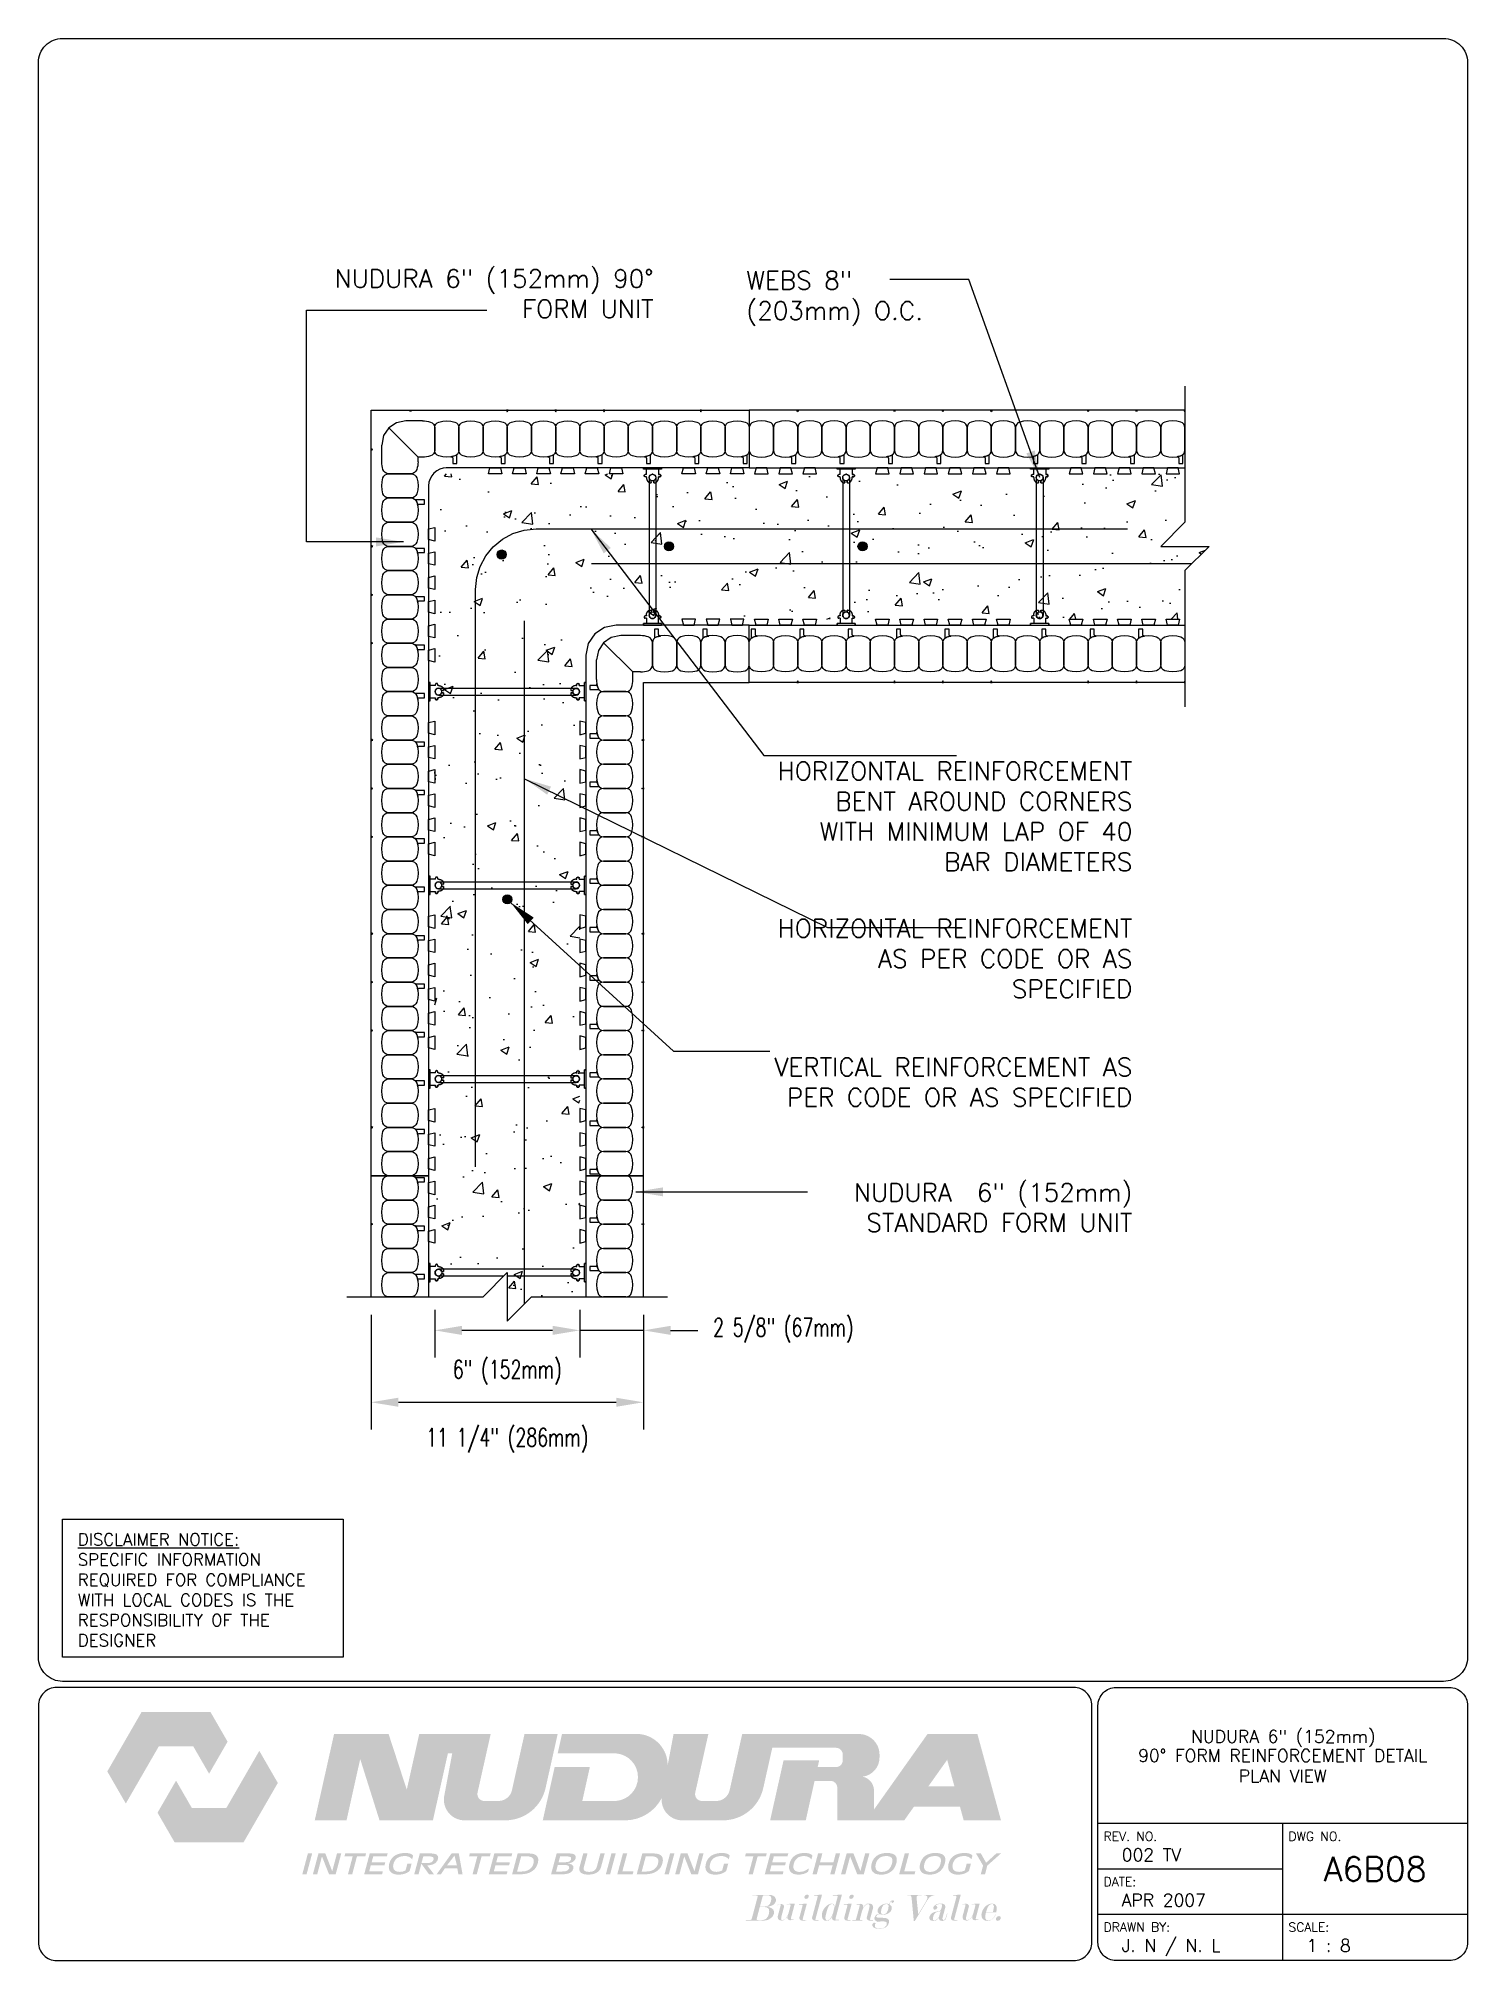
# Paper-space layout 'A6B08' of a CAD drawing. Header units: inches. Extents: x 0.42 to 7.8, y 0.49 to 10.41.
# The model-space entities are those that its viewports show. They can reach past a viewport. Long polylines and large blocks are cut down to what shows.
import ezdxf
from ezdxf.enums import TextEntityAlignment as Align

# ---------------------------------------------------------------- set-up
doc = ezdxf.new("R2010")
doc.units = ezdxf.units.IN
doc.header["$MEASUREMENT"] = 0
for name, color, linetype in [('DIM', 4, 'Continuous'), ('HATCH', 12, 'Continuous'), ('line25', 2, 'Continuous'), ('LINE3', 3, 'Continuous'), ('LINE50', 5, 'Continuous'), ('LINE65', 3, 'Continuous'), ('LINE9', 9, 'Continuous'), ('LOGO', 7, 'Continuous'), ('TBK_LINE65', 3, 'Continuous'), ('TBK_TEXT', 4, 'Continuous'), ('TEXT', 4, 'Continuous')]:
    doc.layers.add(name, color=color, linetype=linetype)
doc.styles.add('DIM', font='romans.shx', dxfattribs={"width": 0.7})
doc.styles.add('ROMANS', font='romans.shx', dxfattribs={"height": 0.75})
doc.styles.get("Standard").update_dxf_attribs({"font": 'romans.shx', "height": 0.75})
doc.dimstyles.new('ext_12', dxfattribs={"dimscale": 12, "dimtxt": 0.09375, "dimasz": 0.09375, "dimexe": 0.09375, "dimexo": 0.0625, "dimgap": 0.0625, "dimtad": 1, "dimdec": 1, "dimzin": 3, "dimdsep": 46, "dimlunit": 4, "dimtxsty": 'DIM', "dimcen": 0.09, "dimdle": 0.09375, "dimclrt": 4, "dimadec": 0, "dimazin": 0, "dimtfac": 1, "dimtdec": 1, "dimtmove": 2, "dimatfit": 3, "dimfxl": 0, "dimfrac": 2, "dimtolj": 1, "dimtzin": 0, "dimarcsym": 0})

psp = doc.layouts.new('A6B08')

# ---------------------------------------------------------------- texts
at = {"layer": 'TBK_TEXT', "color": 7, "style": 'ROMANS'}
for s, p in [('REV. NO.', (5.9215, 1.107)), ('DWG NO.', (6.876, 1.107)), ('DATE:', (5.9215, 0.8726)), ('DRAWN BY:', (5.9215, 0.6382)), ('SCALE:', (6.876, 0.6382))]:
    psp.add_text(s, height=0.04688, dxfattribs=at).set_placement(p)
at = {"layer": 'TEXT', "insert": (0.6237, 2.6948), "char_height": 0.0625, "width": 1.41371, "attachment_point": 1, "style": 'ROMANS'}
psp.add_mtext('{\\Fromans.shx|c1;\\LDISCLAIMER NOTICE:\\l\\PSPECIFIC INFORMATION REQUIRED FOR COMPLIANCE WITH LOCAL CODES IS THE RESPONSIBILITY OF THE DESIGNER}', dxfattribs=at)

msp = doc.modelspace()

# ---------------------------------------------------------------- texts
at = {"layer": 'TEXT', "char_height": 0.75}
for s, insert, width, attachment_point in [('NUDURA 6" (152mm) 90° FORM UNIT', (145.911, 243.995), 15.87, 6), ('WEBS 8" \\P(203mm) O.C.', (149.746, 243.795), 15.0664, 4), ('HORIZONTAL REINFORCEMENT BENT AROUND CORNERS WITH MINIMUM LAP OF 40 BAR DIAMETERS', (165.694, 222.402), 16.02156, 6), ('HORIZONTAL REINFORCEMENT AS PER CODE OR AS SPECIFIED', (165.694, 216.528), 16.02156, 6), ('VERTICAL REINFORCEMENT AS PER CODE OR AS SPECIFIED', (165.694, 211.424), 16.02156, 6), ('NUDURA  6" (152mm) STANDARD FORM UNIT', (165.694, 206.243), 16.02156, 6)]:
    msp.add_mtext(s, dxfattribs=dict(at, insert=insert, width=width, attachment_point=attachment_point))

# ---------------------------------------------------------------- blocks, each defined once
blk = doc.blocks.new('TITLEBLOCK-Tag')
at = {"style": 'ROMANS'}
for tag, height, p in [('TITLE_LINE_1', 0.065, (0.927, -0.1328)), ('TITLE_LINE_2', 0.065, (0.9294, -0.2258)), ('CENTRE-LINE-3', 0.065, (0.927, -0.3246)), ('TITLE_LINE_4', 0.065, (0.927, -0.4299)), ('TITLE_LINE_5', 0.065, (0.927, -0.526)), ('DWG', 0.125, (1.4043, -0.9102))]:
    blk.add_attdef(tag, text='', height=height, dxfattribs=at).set_placement(p, align=Align.MIDDLE_CENTER)
for tag, p in [('LATEST_REVISION', (0.0954, -0.8366)), ('REVISION_DATE', (0.0954, -1.071)), ('DRAWN_BY', (0.0954, -1.3053)), ('SCALE', (1.0499, -1.3053))]:
    blk.add_attdef(tag, text='', height=0.065, dxfattribs=at).set_placement(p, align=Align.MIDDLE_LEFT)
blk = doc.blocks.new('*D7')
at = {"layer": 'Defpoints', "color": 0}
for p in [(142.865, 202.776), (145.49, 202.557), (142.865, 201.172)]:
    blk.add_point(p, dxfattribs=at)
at = {"layer": 'DIM', "color": 0, "lineweight": -2}
for p, q in [((142.865, 202.026), (142.865, 200.047)), ((145.49, 201.807), (145.49, 200.047)), ((141.74, 201.172), (140.615, 201.172)), ((145.49, 201.172), (142.865, 201.172)), ((146.615, 201.172), (147.74, 201.172))]:
    blk.add_line(p, q, dxfattribs=at)
at = {"layer": 'DIM', "color": 0}
for points in [[(141.74, 201.359), (141.74, 200.984), (142.865, 201.172)], [(146.615, 201.359), (146.615, 200.984), (145.49, 201.172)]]:
    blk.add_solid(points, dxfattribs=at)
at = {"layer": 'DIM', "color": 4, "insert": (151.273, 201.172), "char_height": 0.75, "attachment_point": 5, "rotation": 0.0001, "style": 'DIM'}
blk.add_mtext('\\A1;2 5/8" (67mm)', dxfattribs=at)
blk = doc.blocks.new('*D8')
at = {"layer": 'Defpoints', "color": 0}
for p in [(136.865, 202.776), (142.865, 202.776), (136.865, 201.172)]:
    blk.add_point(p, dxfattribs=at)
at = {"layer": 'DIM', "color": 0, "lineweight": -2}
for p, q in [((136.865, 202.026), (136.865, 200.047)), ((142.865, 202.026), (142.865, 200.047)), ((141.74, 201.172), (137.99, 201.172))]:
    blk.add_line(p, q, dxfattribs=at)
at = {"layer": 'DIM', "color": 0}
for points in [[(137.99, 201.359), (137.99, 200.984), (136.865, 201.172)], [(141.74, 201.359), (141.74, 200.984), (142.865, 201.172)]]:
    blk.add_solid(points, dxfattribs=at)
at = {"layer": 'DIM', "color": 4, "insert": (139.865, 199.436), "char_height": 0.75, "attachment_point": 5, "rotation": 0.0001, "style": 'DIM'}
blk.add_mtext('\\A1;6" (152mm)', dxfattribs=at)
blk = doc.blocks.new('*D9')
at = {"layer": 'Defpoints', "color": 0}
for p in [(134.24, 202.557), (145.49, 202.557), (145.49, 198.201)]:
    blk.add_point(p, dxfattribs=at)
at = {"layer": 'DIM', "color": 0, "lineweight": -2}
for p, q in [((134.24, 201.807), (134.24, 197.076)), ((145.49, 201.807), (145.49, 197.076)), ((135.365, 198.201), (144.365, 198.201))]:
    blk.add_line(p, q, dxfattribs=at)
at = {"layer": 'DIM', "color": 0}
for points in [[(135.365, 198.389), (135.365, 198.014), (134.24, 198.201)], [(144.365, 198.389), (144.365, 198.014), (145.49, 198.201)]]:
    blk.add_solid(points, dxfattribs=at)
at = {"layer": 'DIM', "color": 4, "insert": (139.865, 196.627), "char_height": 0.75, "attachment_point": 5, "rotation": 0.0001, "style": 'DIM'}
blk.add_mtext('\\A1;11 1/4" (286mm)', dxfattribs=at)
blk = doc.blocks.new('WEB_6_CENTRE_TOP')
for p, q in [((5.688, 0.141), (0, 0.141)), ((5.688, -0.141), (0, -0.141))]:
    blk.add_line(p, q)
for centre in [(0, 0), (5.688, 0)]:
    blk.add_circle(centre, 0.141)
blk = doc.blocks.new('WEB_CENTRE_TOP')
for p, q in [((-0.141, 5.688), (-0.141, 0)), ((0.141, 5.688), (0.141, 0))]:
    blk.add_line(p, q)
for centre in [(0, 5.688), (0, 0)]:
    blk.add_circle(centre, 0.141)
blk = doc.blocks.new('Connector')
blk.add_point((0.271, 0))
at = {"layer": 'LINE9'}
for p, q in [((0, 0.375), (0, -0.375)), ((0.062, -0.375), (0.062, 0.375)), ((0.281, 0.25), (0.062, 0.25))]:
    blk.add_line(p, q, dxfattribs=at)
for points, weights in [([(0.007, 0.375), (0.004, 0.375), (0, 0.375)], [1, 0.972587069138, 0.950305488115]), ([(0.327, 0.343), (0.308, 0.343), (0.281, 0.317), (0.281, 0.297)], [1, 0.85355339, 0.85355339, 1]), ([(0.328, 0.343), (0.327, 0.343), (0.327, 0.343)], [1, 0.70710678, 1]), ([(0.375, 0.297), (0.375, 0.317), (0.348, 0.343), (0.329, 0.343)], [1, 0.85355339, 0.85355339, 1]), ([(0.406, 0.25), (0.546, 0.25), (0.619, 0.131)], [0.958404415409, 0.794674173519, 0.864651571113]), ([(0.619, 0.052), (0.612, 0.049), (0.604, 0.049)], [0.83615024178, 0.892081430621, 1]), ([(0, -0.375), (0.004, -0.375), (0.007, -0.375)], [0.950305488115, 0.972587069138, 1]), ([(0.281, -0.297), (0.281, -0.317), (0.308, -0.343), (0.327, -0.343)], [1, 0.85355339, 0.85355339, 1]), ([(0.327, -0.343), (0.281, -0.343), (0.281, -0.297)], [1, 0.70710678, 1]), ([(0.329, -0.343), (0.348, -0.343), (0.375, -0.317), (0.375, -0.297)], [1, 0.85355339, 0.85355339, 1]), ([(0.375, -0.297), (0.375, -0.343), (0.329, -0.343)], [1, 0.70710678, 1]), ([(0.619, -0.131), (0.546, -0.25), (0.406, -0.25)], [0.864651574428, 0.794674169686, 0.958404415195]), ([(0.604, -0.049), (0.612, -0.049), (0.619, -0.052)], [1, 0.89208144177, 0.836150253337])]:
    blk.add_rational_spline(points, weights, degree=2, dxfattribs=at)
for points, degree in [([(0, 0.375), (0.002, 0.375), (0.005, 0.375), (0.007, 0.375)], 3), ([(0.007, 0.375), (0.021, 0.375), (0.051, 0.375), (0.062, 0.375), (0.062, 0.375)], 3), ([(0.281, 0.25), (0.281, 0.297)], 1), ([(0.327, 0.343), (0.327, 0.343), (0.328, 0.343), (0.328, 0.343)], 3), ([(0.328, 0.343), (0.329, 0.343), (0.329, 0.343), (0.329, 0.343)], 3), ([(0.375, 0.25), (0.375, 0.297)], 1), ([(0.406, 0.25), (0.375, 0.25)], 1), ([(0.406, 0.25), (0.406, 0.25)], 1), ([(0.406, 0.25), (0.406, 0.25)], 1), ([(0.406, 0.25), (0.406, 0.25)], 1), ([(0.406, 0.25), (0.406, 0.25)], 1), ([(0.406, 0.25), (0.406, 0.25)], 1), ([(0.406, 0.25), (0.406, 0.25)], 1), ([(0.406, 0.25), (0.406, 0.25)], 1), ([(0.406, 0.25), (0.406, 0.25)], 1), ([(0.406, 0.25), (0.406, 0.25)], 1), ([(0.406, 0.25), (0.406, 0.25)], 1), ([(0.406, 0.25), (0.406, 0.25)], 1), ([(0.406, 0.25), (0.406, 0.25)], 1), ([(0.406, 0.25), (0.406, 0.25)], 1), ([(0.406, 0.25), (0.406, 0.25)], 1), ([(0.406, 0.25), (0.406, 0.25)], 1), ([(0.406, 0.25), (0.406, 0.25)], 1), ([(0.406, 0.25), (0.406, 0.25)], 1), ([(0.406, 0.25), (0.406, 0.25)], 1), ([(0.406, 0.25), (0.406, 0.25)], 1), ([(0.406, 0.25), (0.406, 0.25)], 1), ([(0.406, 0.25), (0.406, 0.25)], 1), ([(0.406, 0.25), (0.406, 0.25)], 1), ([(0.406, 0.25), (0.406, 0.25)], 1), ([(0.406, 0.25), (0.406, 0.25)], 1), ([(0.604, 0.049), (0.532, 0.049)], 1), ([(0.532, 0.049), (0.532, 0.049)], 1), ([(0.532, 0.049), (0.532, 0.049)], 1), ([(0.532, 0.049), (0.532, 0.049)], 1), ([(0.532, 0.049), (0.532, 0.049)], 1), ([(0.532, 0.049), (0.532, 0.049)], 1), ([(0.532, 0.049), (0.532, 0.049)], 1), ([(0.532, 0.049), (0.532, 0.049)], 1), ([(0.532, 0.049), (0.532, 0.049)], 1), ([(0.532, 0.049), (0.532, 0.049)], 1), ([(0.532, 0.049), (0.532, 0.049)], 1), ([(0.604, 0.049), (0.609, 0.049), (0.614, 0.05), (0.619, 0.052)], 3), ([(0.604, 0.049), (0.604, 0.049)], 1), ([(0.604, 0.049), (0.604, 0.049)], 1), ([(0.604, 0.049), (0.604, 0.049)], 1), ([(0.604, 0.049), (0.604, 0.049)], 1), ([(0.619, 0.131), (0.619, 0.052)], 1), ([(0.619, 0.131), (0.619, 0.131)], 1), ([(0.619, 0.131), (0.619, 0.131)], 1), ([(0.619, 0.131), (0.619, 0.131)], 1), ([(0.619, 0.131), (0.619, 0.131)], 1), ([(0.007, -0.375), (0.005, -0.375), (0.002, -0.375), (0, -0.375)], 3), ([(0.062, -0.375), (0.062, -0.375), (0.051, -0.375), (0.021, -0.375), (0.007, -0.375)], 3), ([(0.062, -0.25), (0.281, -0.25)], 1), ([(0.281, -0.297), (0.281, -0.25)], 1), ([(0.281, -0.25), (0.281, -0.297)], 1), ([(0.328, -0.343), (0.328, -0.343), (0.327, -0.343), (0.327, -0.343)], 3), ([(0.329, -0.343), (0.329, -0.343), (0.329, -0.343), (0.328, -0.343)], 3), ([(0.375, -0.25), (0.375, -0.297)], 1), ([(0.375, -0.297), (0.375, -0.25)], 1), ([(0.406, -0.25), (0.375, -0.25)], 1), ([(0.406, -0.25), (0.406, -0.25)], 1), ([(0.406, -0.25), (0.406, -0.25)], 1), ([(0.406, -0.25), (0.406, -0.25)], 1), ([(0.406, -0.25), (0.406, -0.25)], 1), ([(0.406, -0.25), (0.406, -0.25)], 1), ([(0.406, -0.25), (0.406, -0.25)], 1), ([(0.406, -0.25), (0.406, -0.25)], 1), ([(0.406, -0.25), (0.406, -0.25)], 1), ([(0.406, -0.25), (0.406, -0.25)], 1), ([(0.406, -0.25), (0.406, -0.25)], 1), ([(0.406, -0.25), (0.406, -0.25)], 1), ([(0.532, -0.049), (0.604, -0.049)], 1), ([(0.604, -0.049), (0.58, -0.049), (0.556, -0.049), (0.532, -0.049)], 3), ([(0.532, -0.049), (0.532, -0.049)], 1), ([(0.532, -0.049), (0.532, -0.049)], 1), ([(0.532, -0.049), (0.532, -0.049)], 1), ([(0.532, -0.049), (0.532, -0.049)], 1), ([(0.619, -0.052), (0.614, -0.05), (0.609, -0.049), (0.604, -0.049)], 3), ([(0.604, -0.049), (0.604, -0.049)], 1), ([(0.604, -0.049), (0.604, -0.049)], 1), ([(0.604, -0.049), (0.604, -0.049)], 1), ([(0.604, -0.049), (0.604, -0.049)], 1), ([(0.604, -0.049), (0.604, -0.049)], 1), ([(0.604, -0.049), (0.604, -0.049)], 1), ([(0.604, -0.049), (0.604, -0.049)], 1), ([(0.604, -0.049), (0.604, -0.049)], 1), ([(0.619, -0.052), (0.619, -0.131)], 1), ([(0.619, -0.131), (0.619, -0.131)], 1), ([(0.619, -0.131), (0.619, -0.131)], 1), ([(0.619, -0.131), (0.619, -0.131)], 1), ([(0.619, -0.131), (0.619, -0.131)], 1)]:
    blk.add_open_spline(points, degree=degree, dxfattribs=at)
for points, weights, knots in [([(0.062, 0.375), (0.062, 0.375), (0.046, 0.375), (0.03, 0.375), (0.007, 0.375)], [0.868718858569, 0.861102746415, 1, 0.861102734288, 0.868718859898], [0, 0, 0, 0.5, 0.5, 1, 1, 1]), ([(0.532, 0.049), (0.472, 0.203), (0.333, 0.113), (0.157, 0), (0.333, -0.113), (0.472, -0.203), (0.532, -0.049)], [0.899508922286, 0.599718215298, 1, 0.54226024, 1, 0.599718224335, 0.899508908749], [0, 0, 0, 0.318112, 0.318112, 0.681888, 0.681888, 1, 1, 1]), ([(0.007, -0.375), (0.03, -0.375), (0.046, -0.375), (0.062, -0.375), (0.062, -0.375)], [0.868718859319, 0.861102739573, 1, 0.861102742958, 0.868718858948], [0, 0, 0, 0.5, 0.5, 1, 1, 1])]:
    blk.add_rational_spline(points, weights, degree=2, knots=knots, dxfattribs=at)

# ---------------------------------------------------------------- dimensions: what is measured, and where the dimension line sits
at = {"layer": 'DIM', "color": 4}
for base, p1, p2, text, override, picture, middle in [((145.49, 198.201), (134.24, 202.557), (145.49, 202.557), '11 1/4" (286mm)', {"dimtxt": 0.0625, "dimdec": 2, "dimzin": 0}, '*D9', (139.865, 196.627)), ((136.865, 201.172), (142.865, 202.776), (136.865, 202.776), '6" (152mm)', {"dimtxt": 0.0625, "dimdec": 2, "dimzin": 0}, '*D8', (139.865, 199.436)), ((142.865, 201.172), (145.49, 202.557), (142.865, 202.776), '2 5/8" (67mm)', {"dimtxt": 0.0625, "dimdec": 2, "dimzin": 0, "dimtmove": 1}, '*D7', (151.273, 201.172))]:
    dim = msp.add_linear_dim(base=base, p1=p1, p2=p2, text=text, dimstyle='ext_12', override=override, dxfattribs=at)
    dim.commit()
    dim.dimension.update_dxf_attribs({"geometry": picture, "text_midpoint": middle, "dimtype": 160, "text_rotation": 0.0001})

# ---------------------------------------------------------------- hatches: boundary and pattern name
at = {"layer": 'HATCH'}
h = msp.add_hatch(dxfattribs=at)
h.set_pattern_fill('AR-CONC', color=256, scale=0.5, style=0)
h.set_pattern_definition([(50, (18.8955, 17.3955), (3.5863, -0.31376), [0.375, -4.125]), (355, (18.8955, 17.3955), (-0.693757, 3.76096), [0.3, -3.3]), (100.4514, (19.1944, 17.3694), (2.892547, 3.447198), [0.3187, -3.50571]), (46.1842, (18.8955, 18.3955), (5.336205, -0.827595), [0.5625, -6.1875]), (96.6356, (19.34, 18.3265), (4.67331, 4.87059), [0.47805, -5.25856]), (351.1842, (18.8955, 18.3955), (4.67331, 4.87059), [0.45, -4.95]), (21, (19.3955, 18.1455), (2.984535, -2.013094), [0.375, -4.125]), (326, (19.3955, 18.1455), (1.216577, 3.62575), [0.3, -3.3]), (71.4514, (19.6443, 17.9777), (4.201113, 1.612652), [0.3187, -3.50571]), (37.5, (18.8955, 17.3955), (0.060799, 1.664469), [0, -3.26, 0, -3.35, 0, -3.3125]), (7.5, (18.8955, 17.3955), (1.315348, 1.972059), [0, -1.91, 0, -3.185, 0, -1.2625]), (327.5, (17.7805, 17.3955), (2.669112, -0.1127744), [0, -1.25, 0, -3.9, 0, -5.175]), (317.5, (17.2805, 17.3955), (2.91593, 0.500525), [0, -1.625, 0, -2.59, 0, -3.675])])
h.paths.add_polyline_path([(167.865, 234.557), (167.865, 236.557), (136.865, 236.557), (136.865, 202.557), (138.865, 202.557), (139.865, 203.557), (139.865, 201.557), (140.865, 202.557), (142.865, 202.557), (142.865, 230.557), (167.865, 230.557), (167.865, 232.557), (168.865, 233.557), (166.865, 233.557)])
at = {"layer": 'LINE3'}
for points in [[(146.357, 233.557, 1), (146.732, 233.557, 1)], [(154.357, 233.557, 1), (154.732, 233.557, 1)], [(139.822, 233.221, 1), (139.447, 233.221, 1)], [(140.052, 218.974, 1), (139.677, 218.974, 1)]]:
    msp.add_hatch(color=256, dxfattribs=at).paths.add_polyline_path(points)

# ---------------------------------------------------------------- linework, layer by layer
at = {"layer": 'line25'}
for p, q in [((149.865, 236.807), (137.345, 236.807)), ((149.865, 236.807), (167.865, 236.807)), ((136.615, 236.057), (136.615, 207.557)), ((149.865, 230.307), (144.365, 230.307)), ((149.865, 230.307), (167.865, 230.307)), ((143.115, 229.057), (143.115, 207.557)), ((136.615, 207.557), (136.615, 202.557)), ((143.115, 207.557), (143.115, 202.557))]:
    msp.add_line(p, q, dxfattribs=at)
for points in [[(139.584, 236.807), (139.646, 236.557), (139.084, 236.557), (139.146, 236.807)], [(140.584, 236.807), (140.646, 236.557), (140.084, 236.557), (140.146, 236.807)], [(141.584, 236.807), (141.646, 236.557), (141.084, 236.557), (141.146, 236.807)], [(142.584, 236.807), (142.646, 236.557), (142.084, 236.557), (142.146, 236.807)], [(143.584, 236.807), (143.646, 236.557), (143.084, 236.557), (143.146, 236.807)], [(144.584, 236.807), (144.646, 236.557), (144.084, 236.557), (144.146, 236.807)], [(147.584, 236.807), (147.646, 236.557), (147.084, 236.557), (147.146, 236.807)], [(148.584, 236.807), (148.646, 236.557), (148.084, 236.557), (148.146, 236.807)], [(149.584, 236.807), (149.646, 236.557), (149.084, 236.557), (149.146, 236.807)], [(150.146, 236.807), (150.084, 236.557), (150.646, 236.557), (150.584, 236.807)], [(151.146, 236.807), (151.084, 236.557), (151.646, 236.557), (151.584, 236.807)], [(152.146, 236.807), (152.084, 236.557), (152.646, 236.557), (152.584, 236.807)], [(155.146, 236.807), (155.084, 236.557), (155.646, 236.557), (155.584, 236.807)], [(156.146, 236.807), (156.084, 236.557), (156.646, 236.557), (156.584, 236.807)], [(157.146, 236.807), (157.084, 236.557), (157.646, 236.557), (157.584, 236.807)], [(158.146, 236.807), (158.084, 236.557), (158.646, 236.557), (158.584, 236.807)], [(159.146, 236.807), (159.084, 236.557), (159.646, 236.557), (159.584, 236.807)], [(160.146, 236.807), (160.084, 236.557), (160.646, 236.557), (160.584, 236.807)], [(163.146, 236.807), (163.084, 236.557), (163.646, 236.557), (163.584, 236.807)], [(164.146, 236.807), (164.084, 236.557), (164.646, 236.557), (164.584, 236.807)], [(165.146, 236.807), (165.084, 236.557), (165.646, 236.557), (165.584, 236.807)], [(166.146, 236.807), (166.084, 236.557), (166.646, 236.557), (166.584, 236.807)], [(167.146, 236.807), (167.084, 236.557), (167.646, 236.557), (167.584, 236.807)], [(136.615, 234.276), (136.865, 234.338), (136.865, 233.776), (136.615, 233.838)], [(136.615, 233.276), (136.865, 233.338), (136.865, 232.776), (136.615, 232.838)], [(136.615, 232.276), (136.865, 232.338), (136.865, 231.776), (136.615, 231.838)], [(136.615, 231.276), (136.865, 231.338), (136.865, 230.776), (136.615, 230.838)], [(136.615, 230.276), (136.865, 230.338), (136.865, 229.776), (136.615, 229.838)], [(147.584, 230.307), (147.646, 230.557), (147.084, 230.557), (147.146, 230.307)], [(148.584, 230.307), (148.646, 230.557), (148.084, 230.557), (148.146, 230.307)], [(149.584, 230.307), (149.646, 230.557), (149.084, 230.557), (149.146, 230.307)], [(150.146, 230.307), (150.084, 230.557), (150.646, 230.557), (150.584, 230.307)], [(151.146, 230.307), (151.084, 230.557), (151.646, 230.557), (151.584, 230.307)], [(152.146, 230.307), (152.084, 230.557), (152.646, 230.557), (152.584, 230.307)], [(155.146, 230.307), (155.084, 230.557), (155.646, 230.557), (155.584, 230.307)], [(156.146, 230.307), (156.084, 230.557), (156.646, 230.557), (156.584, 230.307)], [(157.146, 230.307), (157.084, 230.557), (157.646, 230.557), (157.584, 230.307)], [(158.146, 230.307), (158.084, 230.557), (158.646, 230.557), (158.584, 230.307)], [(159.146, 230.307), (159.084, 230.557), (159.646, 230.557), (159.584, 230.307)], [(160.146, 230.307), (160.084, 230.557), (160.646, 230.557), (160.584, 230.307)], [(163.146, 230.307), (163.084, 230.557), (163.646, 230.557), (163.584, 230.307)], [(164.146, 230.307), (164.084, 230.557), (164.646, 230.557), (164.584, 230.307)], [(165.146, 230.307), (165.084, 230.557), (165.646, 230.557), (165.584, 230.307)], [(166.146, 230.307), (166.084, 230.557), (166.646, 230.557), (166.584, 230.307)], [(167.146, 230.307), (167.084, 230.557), (167.646, 230.557), (167.584, 230.307)], [(136.615, 229.276), (136.865, 229.338), (136.865, 228.776), (136.615, 228.838)], [(136.615, 226.276), (136.865, 226.338), (136.865, 225.776), (136.615, 225.838)], [(143.115, 226.276), (142.865, 226.338), (142.865, 225.776), (143.115, 225.838)], [(136.615, 225.276), (136.865, 225.338), (136.865, 224.776), (136.615, 224.838)], [(143.115, 225.276), (142.865, 225.338), (142.865, 224.776), (143.115, 224.838)], [(136.615, 224.276), (136.865, 224.338), (136.865, 223.776), (136.615, 223.838)], [(143.115, 224.276), (142.865, 224.338), (142.865, 223.776), (143.115, 223.838)], [(136.615, 223.276), (136.865, 223.338), (136.865, 222.776), (136.615, 222.838)], [(143.115, 223.276), (142.865, 223.338), (142.865, 222.776), (143.115, 222.838)], [(136.615, 222.276), (136.865, 222.338), (136.865, 221.776), (136.615, 221.838)], [(143.115, 222.276), (142.865, 222.338), (142.865, 221.776), (143.115, 221.838)], [(136.615, 221.276), (136.865, 221.338), (136.865, 220.776), (136.615, 220.838)], [(143.115, 221.276), (142.865, 221.338), (142.865, 220.776), (143.115, 220.838)], [(136.615, 218.276), (136.865, 218.338), (136.865, 217.776), (136.615, 217.838)], [(143.115, 218.276), (142.865, 218.338), (142.865, 217.776), (143.115, 217.838)], [(136.615, 217.276), (136.865, 217.338), (136.865, 216.776), (136.615, 216.838)], [(143.115, 217.276), (142.865, 217.338), (142.865, 216.776), (143.115, 216.838)], [(136.615, 216.276), (136.865, 216.338), (136.865, 215.776), (136.615, 215.838)], [(143.115, 216.276), (142.865, 216.338), (142.865, 215.776), (143.115, 215.838)], [(136.615, 215.276), (136.865, 215.338), (136.865, 214.776), (136.615, 214.838)], [(143.115, 215.276), (142.865, 215.338), (142.865, 214.776), (143.115, 214.838)], [(136.615, 214.276), (136.865, 214.338), (136.865, 213.776), (136.615, 213.838)], [(143.115, 214.276), (142.865, 214.338), (142.865, 213.776), (143.115, 213.838)], [(136.615, 213.276), (136.865, 213.338), (136.865, 212.776), (136.615, 212.838)], [(143.115, 213.276), (142.865, 213.338), (142.865, 212.776), (143.115, 212.838)], [(136.615, 210.276), (136.865, 210.338), (136.865, 209.776), (136.615, 209.838)], [(143.115, 210.276), (142.865, 210.338), (142.865, 209.776), (143.115, 209.838)], [(136.615, 209.276), (136.865, 209.338), (136.865, 208.776), (136.615, 208.838)], [(143.115, 209.276), (142.865, 209.338), (142.865, 208.776), (143.115, 208.838)], [(136.615, 208.276), (136.865, 208.338), (136.865, 207.776), (136.615, 207.838)], [(143.115, 208.276), (142.865, 208.338), (142.865, 207.776), (143.115, 207.838)], [(136.615, 207.276), (136.865, 207.338), (136.865, 206.776), (136.615, 206.838)], [(143.115, 207.276), (142.865, 207.338), (142.865, 206.776), (143.115, 206.838)], [(136.615, 206.276), (136.865, 206.338), (136.865, 205.776), (136.615, 205.838)], [(143.115, 206.276), (142.865, 206.338), (142.865, 205.776), (143.115, 205.838)], [(136.615, 205.276), (136.865, 205.338), (136.865, 204.776), (136.615, 204.838)], [(143.115, 205.276), (142.865, 205.338), (142.865, 204.776), (143.115, 204.838)]]:
    msp.add_lwpolyline(points, close=True, dxfattribs=at)
for centre, radius, end in [((137.365, 236.057), 0.75, 180.01925), ((144.365, 229.057), 1.25, 180)]:
    msp.add_arc(centre, radius, 90, end, dxfattribs=at)
at = {"layer": 'LINE3'}
for p, q in [((168.146, 232.839), (143.345, 232.839)), ((140.583, 202.276), (140.583, 230.487))]:
    msp.add_line(p, q, dxfattribs=at)
for centre in [(146.544, 233.557), (154.544, 233.557), (139.635, 233.221), (139.865, 218.974)]:
    msp.add_circle(centre, 0.188, dxfattribs=at)
at = {"layer": 'LINE50'}
for p, q in [((134.24, 207.557), (134.24, 239.182)), ((134.24, 239.182), (149.865, 239.182)), ((149.865, 239.182), (149.865, 236.807)), ((167.865, 239.182), (149.865, 239.182)), ((149.865, 239.182), (149.865, 236.807)), ((149.865, 227.932), (149.865, 230.307)), ((149.865, 227.932), (149.865, 230.307)), ((145.49, 207.557), (145.49, 227.932)), ((145.49, 227.932), (149.865, 227.932)), ((167.865, 227.932), (149.865, 227.932)), ((134.24, 207.557), (136.615, 207.557)), ((136.615, 207.557), (134.24, 207.557)), ((134.24, 202.557), (134.24, 207.557)), ((145.49, 207.557), (143.115, 207.557)), ((143.115, 207.557), (145.49, 207.557)), ((145.49, 202.557), (145.49, 207.557))]:
    msp.add_line(p, q, dxfattribs=at)
at = {"layer": 'LINE65', "flags": 128}
msp.add_lwpolyline([(138.555, 207.932), (138.555, 231.776), (138.555, 231.776, -0.414214), (141.055, 234.276), (165.49, 234.276)], format="xyb", dxfattribs=at)
at = {"layer": 'LINE9'}
for p, q in [((136.177, 237.245), (134.97, 238.452)), ((136.365, 238.745), (135.677, 238.745)), ((134.677, 237.057), (134.677, 237.745)), ((136.365, 237.245), (136.177, 237.245)), ((136.177, 237.057), (136.177, 237.245)), ((145.052, 228.37), (143.845, 229.577)), ((145.365, 229.87), (144.552, 229.87)), ((143.552, 228.057), (143.552, 228.87)), ((145.052, 228.057), (145.052, 228.37)), ((145.365, 228.37), (145.052, 228.37)), ((142.709, 203.698), (137.021, 203.698)), ((142.709, 203.698), (137.021, 203.698)), ((139.724, 203.417), (137.021, 203.417)), ((139.724, 203.417), (137.021, 203.417)), ((142.709, 203.417), (139.865, 203.417)), ((142.709, 203.417), (139.865, 203.417))]:
    msp.add_line(p, q, dxfattribs=at)
for points in [[(167.865, 240.182), (167.865, 234.557), (166.865, 233.557), (168.865, 233.557), (167.865, 232.557), (167.865, 226.932)], [(167.865, 239.118), (167.833, 239.182), (167.865, 239.182)], [(167.865, 227.997), (167.833, 227.932), (167.865, 227.932)], [(133.24, 202.557), (138.865, 202.557), (139.865, 203.557), (139.865, 201.557), (140.865, 202.557), (146.49, 202.557)]]:
    msp.add_lwpolyline(points, dxfattribs=at)
for points in [[(135.896, 239.182), (135.865, 239.118), (135.833, 239.182)], [(139.833, 239.182), (139.865, 239.118), (139.896, 239.182)], [(141.833, 239.182), (141.865, 239.118), (141.896, 239.182)], [(143.833, 239.182), (143.865, 239.118), (143.896, 239.182)], [(147.833, 239.182), (147.865, 239.118), (147.896, 239.182)], [(151.896, 239.182), (151.865, 239.118), (151.833, 239.182)], [(155.896, 239.182), (155.865, 239.118), (155.833, 239.182)], [(157.896, 239.182), (157.865, 239.118), (157.833, 239.182)], [(159.896, 239.182), (159.865, 239.118), (159.833, 239.182)], [(163.896, 239.182), (163.865, 239.118), (163.833, 239.182)], [(165.896, 239.182), (165.865, 239.118), (165.833, 239.182)], [(134.24, 237.526), (134.304, 237.557), (134.24, 237.588)], [(134.24, 233.526), (134.304, 233.557), (134.24, 233.588)], [(134.24, 231.526), (134.304, 231.557), (134.24, 231.588)], [(134.24, 229.526), (134.304, 229.557), (134.24, 229.588)], [(151.896, 227.932), (151.865, 227.997), (151.833, 227.932)], [(155.896, 227.932), (155.865, 227.997), (155.833, 227.932)], [(157.896, 227.932), (157.865, 227.997), (157.833, 227.932)], [(159.896, 227.932), (159.865, 227.997), (159.833, 227.932)], [(163.896, 227.932), (163.865, 227.997), (163.833, 227.932)], [(165.896, 227.932), (165.865, 227.997), (165.833, 227.932)], [(134.24, 225.526), (134.304, 225.557), (134.24, 225.588)], [(145.49, 225.526), (145.425, 225.557), (145.49, 225.588)], [(134.24, 223.526), (134.304, 223.557), (134.24, 223.588)], [(145.49, 223.526), (145.425, 223.557), (145.49, 223.588)], [(134.24, 221.526), (134.304, 221.557), (134.24, 221.588)], [(145.49, 221.526), (145.425, 221.557), (145.49, 221.588)], [(134.24, 217.526), (134.304, 217.557), (134.24, 217.588)], [(145.49, 217.526), (145.425, 217.557), (145.49, 217.588)], [(134.24, 215.526), (134.304, 215.557), (134.24, 215.588)], [(145.49, 215.526), (145.425, 215.557), (145.49, 215.588)], [(134.24, 213.526), (134.304, 213.557), (134.24, 213.588)], [(145.49, 213.526), (145.425, 213.557), (145.49, 213.588)], [(134.24, 209.526), (134.304, 209.557), (134.24, 209.588)], [(145.49, 209.526), (145.425, 209.557), (145.49, 209.588)], [(134.24, 205.526), (134.304, 205.557), (134.24, 205.588)], [(145.49, 205.526), (145.425, 205.557), (145.49, 205.588)]]:
    msp.add_lwpolyline(points, close=True, dxfattribs=at)
for points in [[(136.365, 238.745, -0.078351), (136.692, 238.693, -0.325305), (136.865, 238.455), (136.865, 237.534, -0.325305), (136.692, 237.296, -0.157671)], [(136.177, 237.057, -0.078351), (136.126, 236.73, -0.325305), (135.888, 236.557), (134.967, 236.557, -0.325305), (134.729, 236.73, -0.078351), (134.677, 237.057, -0.325305)], [(136.692, 237.296, -0.078351), (136.365, 237.245, -0.325305)], [(145.692, 229.818, 0.078351), (145.365, 229.87, 0.325305)], [(145.365, 228.37, 0.078351), (145.692, 228.421, 0.325305), (145.865, 228.659), (145.865, 229.58, 0.325305), (145.692, 229.818, 0.157671)], [(143.552, 228.057, 0.078351), (143.604, 227.73, 0.325305), (143.842, 227.557), (144.763, 227.557, 0.325305), (145.001, 227.73, 0.078351), (145.052, 228.057, 0.325305)], [(134.967, 202.557), (135.888, 202.557, -0.325305)], [(144.763, 202.557), (143.842, 202.557, 0.325305)]]:
    msp.add_lwpolyline(points, format="xyb", dxfattribs=at)
for points in [[(137.692, 237.296, -0.157671), (137.038, 237.296, -0.325305), (136.865, 237.534), (136.865, 238.455, -0.325305), (137.038, 238.693, -0.157671), (137.692, 238.693, -0.325305), (137.865, 238.455), (137.865, 237.534, -0.325305)], [(138.692, 237.296, -0.157671), (138.038, 237.296, -0.325305), (137.865, 237.534), (137.865, 238.455, -0.325305), (138.038, 238.693, -0.157671), (138.692, 238.693, -0.325305), (138.865, 238.455), (138.865, 237.534, -0.325305)], [(139.692, 237.296, -0.157671), (139.038, 237.296, -0.325305), (138.865, 237.534), (138.865, 238.455, -0.325305), (139.038, 238.693, -0.157671), (139.692, 238.693, -0.325305), (139.865, 238.455), (139.865, 237.534, -0.325305)], [(140.692, 237.296, -0.157671), (140.038, 237.296, -0.325305), (139.865, 237.534), (139.865, 238.455, -0.325305), (140.038, 238.693, -0.157671), (140.692, 238.693, -0.325305), (140.865, 238.455), (140.865, 237.534, -0.325305)], [(141.692, 237.296, -0.157671), (141.038, 237.296, -0.325305), (140.865, 237.534), (140.865, 238.455, -0.325305), (141.038, 238.693, -0.157671), (141.692, 238.693, -0.325305), (141.865, 238.455), (141.865, 237.534, -0.325305)], [(142.692, 237.296, -0.157671), (142.038, 237.296, -0.325305), (141.865, 237.534), (141.865, 238.455, -0.325305), (142.038, 238.693, -0.157671), (142.692, 238.693, -0.325305), (142.865, 238.455), (142.865, 237.534, -0.325305)], [(143.692, 237.296, -0.157671), (143.038, 237.296, -0.325305), (142.865, 237.534), (142.865, 238.455, -0.325305), (143.038, 238.693, -0.157671), (143.692, 238.693, -0.325305), (143.865, 238.455), (143.865, 237.534, -0.325305)], [(144.692, 237.296, -0.157671), (144.038, 237.296, -0.325305), (143.865, 237.534), (143.865, 238.455, -0.325305), (144.038, 238.693, -0.157671), (144.692, 238.693, -0.325305), (144.865, 238.455), (144.865, 237.534, -0.325305)], [(145.692, 237.296, -0.157671), (145.038, 237.296, -0.325305), (144.865, 237.534), (144.865, 238.455, -0.325305), (145.038, 238.693, -0.157671), (145.692, 238.693, -0.325305), (145.865, 238.455), (145.865, 237.534, -0.325305)], [(146.692, 237.296, -0.157671), (146.038, 237.296, -0.325305), (145.865, 237.534), (145.865, 238.455, -0.325305), (146.038, 238.693, -0.157671), (146.692, 238.693, -0.325305), (146.865, 238.455), (146.865, 237.534, -0.325305)], [(147.692, 237.296, -0.157671), (147.038, 237.296, -0.325305), (146.865, 237.534), (146.865, 238.455, -0.325305), (147.038, 238.693, -0.157671), (147.692, 238.693, -0.325305), (147.865, 238.455), (147.865, 237.534, -0.325305)], [(148.692, 237.296, -0.157671), (148.038, 237.296, -0.325305), (147.865, 237.534), (147.865, 238.455, -0.325305), (148.038, 238.693, -0.157671), (148.692, 238.693, -0.325305), (148.865, 238.455), (148.865, 237.534, -0.325305)], [(149.692, 237.296, -0.157671), (149.038, 237.296, -0.325305), (148.865, 237.534), (148.865, 238.455, -0.325305), (149.038, 238.693, -0.157671), (149.692, 238.693, -0.325305), (149.865, 238.455), (149.865, 237.534, -0.325305)], [(150.038, 237.296, 0.157671), (150.692, 237.296, 0.325305), (150.865, 237.534), (150.865, 238.455, 0.325305), (150.692, 238.693, 0.157671), (150.038, 238.693, 0.325305), (149.865, 238.455), (149.865, 237.534, 0.325305)], [(151.038, 237.296, 0.157671), (151.692, 237.296, 0.325305), (151.865, 237.534), (151.865, 238.455, 0.325305), (151.692, 238.693, 0.157671), (151.038, 238.693, 0.325305), (150.865, 238.455), (150.865, 237.534, 0.325305)], [(152.038, 237.296, 0.157671), (152.692, 237.296, 0.325305), (152.865, 237.534), (152.865, 238.455, 0.325305), (152.692, 238.693, 0.157671), (152.038, 238.693, 0.325305), (151.865, 238.455), (151.865, 237.534, 0.325305)], [(153.038, 237.296, 0.157671), (153.692, 237.296, 0.325305), (153.865, 237.534), (153.865, 238.455, 0.325305), (153.692, 238.693, 0.157671), (153.038, 238.693, 0.325305), (152.865, 238.455), (152.865, 237.534, 0.325305)], [(154.038, 237.296, 0.157671), (154.692, 237.296, 0.325305), (154.865, 237.534), (154.865, 238.455, 0.325305), (154.692, 238.693, 0.157671), (154.038, 238.693, 0.325305), (153.865, 238.455), (153.865, 237.534, 0.325305)], [(155.038, 237.296, 0.157671), (155.692, 237.296, 0.325305), (155.865, 237.534), (155.865, 238.455, 0.325305), (155.692, 238.693, 0.157671), (155.038, 238.693, 0.325305), (154.865, 238.455), (154.865, 237.534, 0.325305)], [(156.038, 237.296, 0.157671), (156.692, 237.296, 0.325305), (156.865, 237.534), (156.865, 238.455, 0.325305), (156.692, 238.693, 0.157671), (156.038, 238.693, 0.325305), (155.865, 238.455), (155.865, 237.534, 0.325305)], [(157.038, 237.296, 0.157671), (157.692, 237.296, 0.325305), (157.865, 237.534), (157.865, 238.455, 0.325305), (157.692, 238.693, 0.157671), (157.038, 238.693, 0.325305), (156.865, 238.455), (156.865, 237.534, 0.325305)], [(158.038, 237.296, 0.157671), (158.692, 237.296, 0.325305), (158.865, 237.534), (158.865, 238.455, 0.325305), (158.692, 238.693, 0.157671), (158.038, 238.693, 0.325305), (157.865, 238.455), (157.865, 237.534, 0.325305)], [(159.038, 237.296, 0.157671), (159.692, 237.296, 0.325305), (159.865, 237.534), (159.865, 238.455, 0.325305), (159.692, 238.693, 0.157671), (159.038, 238.693, 0.325305), (158.865, 238.455), (158.865, 237.534, 0.325305)], [(160.038, 237.296, 0.157671), (160.692, 237.296, 0.325305), (160.865, 237.534), (160.865, 238.455, 0.325305), (160.692, 238.693, 0.157671), (160.038, 238.693, 0.325305), (159.865, 238.455), (159.865, 237.534, 0.325305)], [(161.038, 237.296, 0.157671), (161.692, 237.296, 0.325305), (161.865, 237.534), (161.865, 238.455, 0.325305), (161.692, 238.693, 0.157671), (161.038, 238.693, 0.325305), (160.865, 238.455), (160.865, 237.534, 0.325305)], [(162.038, 237.296, 0.157671), (162.692, 237.296, 0.325305), (162.865, 237.534), (162.865, 238.455, 0.325305), (162.692, 238.693, 0.157671), (162.038, 238.693, 0.325305), (161.865, 238.455), (161.865, 237.534, 0.325305)], [(163.038, 237.296, 0.157671), (163.692, 237.296, 0.325305), (163.865, 237.534), (163.865, 238.455, 0.325305), (163.692, 238.693, 0.157671), (163.038, 238.693, 0.325305), (162.865, 238.455), (162.865, 237.534, 0.325305)], [(164.038, 237.296, 0.157671), (164.692, 237.296, 0.325305), (164.865, 237.534), (164.865, 238.455, 0.325305), (164.692, 238.693, 0.157671), (164.038, 238.693, 0.325305), (163.865, 238.455), (163.865, 237.534, 0.325305)], [(165.038, 237.296, 0.157671), (165.692, 237.296, 0.325305), (165.865, 237.534), (165.865, 238.455, 0.325305), (165.692, 238.693, 0.157671), (165.038, 238.693, 0.325305), (164.865, 238.455), (164.865, 237.534, 0.325305)], [(166.038, 237.296, 0.157671), (166.692, 237.296, 0.325305), (166.865, 237.534), (166.865, 238.455, 0.325305), (166.692, 238.693, 0.157671), (166.038, 238.693, 0.325305), (165.865, 238.455), (165.865, 237.534, 0.325305)], [(167.038, 237.296, 0.157671), (167.692, 237.296, 0.325305), (167.865, 237.534), (167.865, 238.455, 0.325305), (167.692, 238.693, 0.157671), (167.038, 238.693, 0.325305), (166.865, 238.455), (166.865, 237.534, 0.325305)], [(137.692, 237.296, -0.037267), (137.538, 237.259, -0.463036), (137.611, 237.197), (137.611, 236.976), (137.781, 236.976), (137.781, 237.322, -0.189002), (137.798, 237.364, -0.128407)], [(139.692, 237.296, -0.037267), (139.538, 237.259, -0.463036), (139.611, 237.197), (139.611, 236.976), (139.781, 236.976), (139.781, 237.322, -0.189002), (139.798, 237.364, -0.128407)], [(141.692, 237.296, -0.037267), (141.538, 237.259, -0.463036), (141.611, 237.197), (141.611, 236.976), (141.781, 236.976), (141.781, 237.322, -0.189002), (141.798, 237.364, -0.128407)], [(143.692, 237.296, -0.037267), (143.538, 237.259, -0.463036), (143.611, 237.197), (143.611, 236.976), (143.781, 236.976), (143.781, 237.322, -0.189002), (143.798, 237.364, -0.128407)], [(145.692, 237.296, -0.037267), (145.538, 237.259, -0.463036), (145.611, 237.197), (145.611, 236.976), (145.781, 236.976), (145.781, 237.322, -0.189002), (145.798, 237.364, -0.128407)], [(147.692, 237.296, -0.037267), (147.538, 237.259, -0.463036), (147.611, 237.197), (147.611, 236.976), (147.781, 236.976), (147.781, 237.322, -0.189002), (147.798, 237.364, -0.128407)], [(149.692, 237.296, -0.037267), (149.538, 237.259, -0.463036), (149.611, 237.197), (149.611, 236.976), (149.781, 236.976), (149.781, 237.322, -0.189002), (149.798, 237.364, -0.128407)], [(151.692, 237.296, -0.037267), (151.538, 237.259, -0.463036), (151.611, 237.197), (151.611, 236.976), (151.781, 236.976), (151.781, 237.322, -0.189002), (151.798, 237.364, -0.128407)], [(153.692, 237.296, -0.037267), (153.538, 237.259, -0.463036), (153.611, 237.197), (153.611, 236.976), (153.781, 236.976), (153.781, 237.322, -0.189002), (153.798, 237.364, -0.128407)], [(155.692, 237.296, -0.037267), (155.538, 237.259, -0.463036), (155.611, 237.197), (155.611, 236.976), (155.781, 236.976), (155.781, 237.322, -0.189002), (155.798, 237.364, -0.128407)], [(157.692, 237.296, -0.037267), (157.538, 237.259, -0.463036), (157.611, 237.197), (157.611, 236.976), (157.781, 236.976), (157.781, 237.322, -0.189002), (157.798, 237.364, -0.128407)], [(159.692, 237.296, -0.037267), (159.538, 237.259, -0.463036), (159.611, 237.197), (159.611, 236.976), (159.781, 236.976), (159.781, 237.322, -0.189002), (159.798, 237.364, -0.128407)], [(161.692, 237.296, -0.037267), (161.538, 237.259, -0.463036), (161.611, 237.197), (161.611, 236.976), (161.781, 236.976), (161.781, 237.322, -0.189002), (161.798, 237.364, -0.128407)], [(163.692, 237.296, -0.037267), (163.538, 237.259, -0.463036), (163.611, 237.197), (163.611, 236.976), (163.781, 236.976), (163.781, 237.322, -0.189002), (163.798, 237.364, -0.128407)], [(165.692, 237.296, -0.037267), (165.538, 237.259, -0.463036), (165.611, 237.197), (165.611, 236.976), (165.781, 236.976), (165.781, 237.322, -0.189002), (165.798, 237.364, -0.128407)], [(167.692, 237.296, -0.037267), (167.538, 237.259, -0.463036), (167.611, 237.197), (167.611, 236.976), (167.781, 236.976), (167.781, 237.322, -0.189002), (167.798, 237.364, -0.128407)], [(136.126, 236.384, -0.157671), (136.126, 235.73, -0.325305), (135.888, 235.557), (134.967, 235.557, -0.325305), (134.729, 235.73, -0.157671), (134.729, 236.384, -0.325305), (134.967, 236.557), (135.888, 236.557, -0.325305)], [(136.126, 235.384, -0.157671), (136.126, 234.73, -0.325305), (135.888, 234.557), (134.967, 234.557, -0.325305), (134.729, 234.73, -0.157671), (134.729, 235.384, -0.325305), (134.967, 235.557), (135.888, 235.557, -0.325305)], [(136.126, 235.384, -0.037267), (136.163, 235.23, -0.463036), (136.225, 235.303), (136.446, 235.303), (136.446, 235.474), (136.1, 235.474, -0.189002), (136.058, 235.491, -0.128407)], [(136.126, 234.384, -0.157671), (136.126, 233.73, -0.325305), (135.888, 233.557), (134.967, 233.557, -0.325305), (134.729, 233.73, -0.157671), (134.729, 234.384, -0.325305), (134.967, 234.557), (135.888, 234.557, -0.325305)], [(136.126, 233.384, -0.157671), (136.126, 232.73, -0.325305), (135.888, 232.557), (134.967, 232.557, -0.325305), (134.729, 232.73, -0.157671), (134.729, 233.384, -0.325305), (134.967, 233.557), (135.888, 233.557, -0.325305)], [(136.126, 233.384, -0.037267), (136.163, 233.23, -0.463036), (136.225, 233.303), (136.446, 233.303), (136.446, 233.474), (136.1, 233.474, -0.189002), (136.058, 233.491, -0.128407)], [(136.126, 232.384, -0.157671), (136.126, 231.73, -0.325305), (135.888, 231.557), (134.967, 231.557, -0.325305), (134.729, 231.73, -0.157671), (134.729, 232.384, -0.325305), (134.967, 232.557), (135.888, 232.557, -0.325305)], [(136.126, 231.384, -0.157671), (136.126, 230.73, -0.325305), (135.888, 230.557), (134.967, 230.557, -0.325305), (134.729, 230.73, -0.157671), (134.729, 231.384, -0.325305), (134.967, 231.557), (135.888, 231.557, -0.325305)], [(136.126, 231.384, -0.037267), (136.163, 231.23, -0.463036), (136.225, 231.303), (136.446, 231.303), (136.446, 231.474), (136.1, 231.474, -0.189002), (136.058, 231.491, -0.128407)], [(136.126, 230.384, -0.157671), (136.126, 229.73, -0.325305), (135.888, 229.557), (134.967, 229.557, -0.325305), (134.729, 229.73, -0.157671), (134.729, 230.384, -0.325305), (134.967, 230.557), (135.888, 230.557, -0.325305)], [(136.126, 229.384, -0.157671), (136.126, 228.73, -0.325305), (135.888, 228.557), (134.967, 228.557, -0.325305), (134.729, 228.73, -0.157671), (134.729, 229.384, -0.325305), (134.967, 229.557), (135.888, 229.557, -0.325305)], [(136.126, 229.384, -0.037267), (136.163, 229.23, -0.463036), (136.225, 229.303), (136.446, 229.303), (136.446, 229.474), (136.1, 229.474, -0.189002), (136.058, 229.491, -0.128407)], [(146.692, 229.818, 0.157671), (146.038, 229.818, 0.325305), (145.865, 229.58), (145.865, 228.659, 0.325305), (146.038, 228.421, 0.157671), (146.692, 228.421, 0.325305), (146.865, 228.659), (146.865, 229.58, 0.325305)], [(146.038, 229.818, -0.037267), (146.191, 229.855, -0.463036), (146.119, 229.917), (146.119, 230.139), (145.948, 230.139), (145.948, 229.793, -0.189002), (145.931, 229.75, -0.128407)], [(147.692, 229.818, 0.157671), (147.038, 229.818, 0.325305), (146.865, 229.58), (146.865, 228.659, 0.325305), (147.038, 228.421, 0.157671), (147.692, 228.421, 0.325305), (147.865, 228.659), (147.865, 229.58, 0.325305)], [(148.692, 229.818, 0.157671), (148.038, 229.818, 0.325305), (147.865, 229.58), (147.865, 228.659, 0.325305), (148.038, 228.421, 0.157671), (148.692, 228.421, 0.325305), (148.865, 228.659), (148.865, 229.58, 0.325305)], [(148.038, 229.818, -0.037267), (148.191, 229.855, -0.463036), (148.119, 229.917), (148.119, 230.139), (147.948, 230.139), (147.948, 229.793, -0.189002), (147.931, 229.75, -0.128407)], [(149.692, 229.818, 0.157671), (149.038, 229.818, 0.325305), (148.865, 229.58), (148.865, 228.659, 0.325305), (149.038, 228.421, 0.157671), (149.692, 228.421, 0.325305), (149.865, 228.659), (149.865, 229.58, 0.325305)], [(150.038, 229.818, -0.157671), (150.692, 229.818, -0.325305), (150.865, 229.58), (150.865, 228.659, -0.325305), (150.692, 228.421, -0.157671), (150.038, 228.421, -0.325305), (149.865, 228.659), (149.865, 229.58, -0.325305)], [(150.038, 229.818, -0.037267), (150.191, 229.855, -0.463036), (150.119, 229.917), (150.119, 230.139), (149.948, 230.139), (149.948, 229.793, -0.189002), (149.931, 229.75, -0.128407)], [(151.038, 229.818, -0.157671), (151.692, 229.818, -0.325305), (151.865, 229.58), (151.865, 228.659, -0.325305), (151.692, 228.421, -0.157671), (151.038, 228.421, -0.325305), (150.865, 228.659), (150.865, 229.58, -0.325305)], [(152.038, 229.818, -0.157671), (152.692, 229.818, -0.325305), (152.865, 229.58), (152.865, 228.659, -0.325305), (152.692, 228.421, -0.157671), (152.038, 228.421, -0.325305), (151.865, 228.659), (151.865, 229.58, -0.325305)], [(152.038, 229.818, -0.037267), (152.191, 229.855, -0.463036), (152.119, 229.917), (152.119, 230.139), (151.948, 230.139), (151.948, 229.793, -0.189002), (151.931, 229.75, -0.128407)], [(153.038, 229.818, -0.157671), (153.692, 229.818, -0.325305), (153.865, 229.58), (153.865, 228.659, -0.325305), (153.692, 228.421, -0.157671), (153.038, 228.421, -0.325305), (152.865, 228.659), (152.865, 229.58, -0.325305)], [(154.038, 229.818, -0.157671), (154.692, 229.818, -0.325305), (154.865, 229.58), (154.865, 228.659, -0.325305), (154.692, 228.421, -0.157671), (154.038, 228.421, -0.325305), (153.865, 228.659), (153.865, 229.58, -0.325305)], [(154.038, 229.818, -0.037267), (154.191, 229.855, -0.463036), (154.119, 229.917), (154.119, 230.139), (153.948, 230.139), (153.948, 229.793, -0.189002), (153.931, 229.75, -0.128407)], [(155.038, 229.818, -0.157671), (155.692, 229.818, -0.325305), (155.865, 229.58), (155.865, 228.659, -0.325305), (155.692, 228.421, -0.157671), (155.038, 228.421, -0.325305), (154.865, 228.659), (154.865, 229.58, -0.325305)], [(156.038, 229.818, -0.157671), (156.692, 229.818, -0.325305), (156.865, 229.58), (156.865, 228.659, -0.325305), (156.692, 228.421, -0.157671), (156.038, 228.421, -0.325305), (155.865, 228.659), (155.865, 229.58, -0.325305)], [(156.038, 229.818, -0.037267), (156.191, 229.855, -0.463036), (156.119, 229.917), (156.119, 230.139), (155.948, 230.139), (155.948, 229.793, -0.189002), (155.931, 229.75, -0.128407)], [(157.038, 229.818, -0.157671), (157.692, 229.818, -0.325305), (157.865, 229.58), (157.865, 228.659, -0.325305), (157.692, 228.421, -0.157671), (157.038, 228.421, -0.325305), (156.865, 228.659), (156.865, 229.58, -0.325305)], [(158.038, 229.818, -0.157671), (158.692, 229.818, -0.325305), (158.865, 229.58), (158.865, 228.659, -0.325305), (158.692, 228.421, -0.157671), (158.038, 228.421, -0.325305), (157.865, 228.659), (157.865, 229.58, -0.325305)], [(158.038, 229.818, -0.037267), (158.191, 229.855, -0.463036), (158.119, 229.917), (158.119, 230.139), (157.948, 230.139), (157.948, 229.793, -0.189002), (157.931, 229.75, -0.128407)], [(159.038, 229.818, -0.157671), (159.692, 229.818, -0.325305), (159.865, 229.58), (159.865, 228.659, -0.325305), (159.692, 228.421, -0.157671), (159.038, 228.421, -0.325305), (158.865, 228.659), (158.865, 229.58, -0.325305)], [(160.038, 229.818, -0.157671), (160.692, 229.818, -0.325305), (160.865, 229.58), (160.865, 228.659, -0.325305), (160.692, 228.421, -0.157671), (160.038, 228.421, -0.325305), (159.865, 228.659), (159.865, 229.58, -0.325305)], [(160.038, 229.818, -0.037267), (160.191, 229.855, -0.463036), (160.119, 229.917), (160.119, 230.139), (159.948, 230.139), (159.948, 229.793, -0.189002), (159.931, 229.75, -0.128407)], [(161.038, 229.818, -0.157671), (161.692, 229.818, -0.325305), (161.865, 229.58), (161.865, 228.659, -0.325305), (161.692, 228.421, -0.157671), (161.038, 228.421, -0.325305), (160.865, 228.659), (160.865, 229.58, -0.325305)], [(162.038, 229.818, -0.157671), (162.692, 229.818, -0.325305), (162.865, 229.58), (162.865, 228.659, -0.325305), (162.692, 228.421, -0.157671), (162.038, 228.421, -0.325305), (161.865, 228.659), (161.865, 229.58, -0.325305)], [(162.038, 229.818, -0.037267), (162.191, 229.855, -0.463036), (162.119, 229.917), (162.119, 230.139), (161.948, 230.139), (161.948, 229.793, -0.189002), (161.931, 229.75, -0.128407)], [(163.038, 229.818, -0.157671), (163.692, 229.818, -0.325305), (163.865, 229.58), (163.865, 228.659, -0.325305), (163.692, 228.421, -0.157671), (163.038, 228.421, -0.325305), (162.865, 228.659), (162.865, 229.58, -0.325305)], [(164.038, 229.818, -0.157671), (164.692, 229.818, -0.325305), (164.865, 229.58), (164.865, 228.659, -0.325305), (164.692, 228.421, -0.157671), (164.038, 228.421, -0.325305), (163.865, 228.659), (163.865, 229.58, -0.325305)], [(164.038, 229.818, -0.037267), (164.191, 229.855, -0.463036), (164.119, 229.917), (164.119, 230.139), (163.948, 230.139), (163.948, 229.793, -0.189002), (163.931, 229.75, -0.128407)], [(165.038, 229.818, -0.157671), (165.692, 229.818, -0.325305), (165.865, 229.58), (165.865, 228.659, -0.325305), (165.692, 228.421, -0.157671), (165.038, 228.421, -0.325305), (164.865, 228.659), (164.865, 229.58, -0.325305)], [(166.038, 229.818, -0.157671), (166.692, 229.818, -0.325305), (166.865, 229.58), (166.865, 228.659, -0.325305), (166.692, 228.421, -0.157671), (166.038, 228.421, -0.325305), (165.865, 228.659), (165.865, 229.58, -0.325305)], [(166.038, 229.818, -0.037267), (166.191, 229.855, -0.463036), (166.119, 229.917), (166.119, 230.139), (165.948, 230.139), (165.948, 229.793, -0.189002), (165.931, 229.75, -0.128407)], [(167.038, 229.818, -0.157671), (167.692, 229.818, -0.325305), (167.865, 229.58), (167.865, 228.659, -0.325305), (167.692, 228.421, -0.157671), (167.038, 228.421, -0.325305), (166.865, 228.659), (166.865, 229.58, -0.325305)], [(136.126, 228.384, -0.157671), (136.126, 227.73, -0.325305), (135.888, 227.557), (134.967, 227.557, -0.325305), (134.729, 227.73, -0.157671), (134.729, 228.384, -0.325305), (134.967, 228.557), (135.888, 228.557, -0.325305)], [(143.604, 227.73, -0.037267), (143.566, 227.884, -0.463036), (143.505, 227.811), (143.283, 227.811), (143.283, 227.64), (143.629, 227.64, -0.189002), (143.672, 227.624, -0.128407)], [(136.126, 227.384, -0.157671), (136.126, 226.73, -0.325305), (135.888, 226.557), (134.967, 226.557, -0.325305), (134.729, 226.73, -0.157671), (134.729, 227.384, -0.325305), (134.967, 227.557), (135.888, 227.557, -0.325305)], [(136.126, 227.384, -0.037267), (136.163, 227.23, -0.463036), (136.225, 227.303), (136.446, 227.303), (136.446, 227.474), (136.1, 227.474, -0.189002), (136.058, 227.491, -0.128407)], [(143.604, 227.384, 0.157671), (143.604, 226.73, 0.325305), (143.842, 226.557), (144.763, 226.557, 0.325305), (145.001, 226.73, 0.157671), (145.001, 227.384, 0.325305), (144.763, 227.557), (143.842, 227.557, 0.325305)], [(136.126, 226.384, -0.157671), (136.126, 225.73, -0.325305), (135.888, 225.557), (134.967, 225.557, -0.325305), (134.729, 225.73, -0.157671), (134.729, 226.384, -0.325305), (134.967, 226.557), (135.888, 226.557, -0.325305)], [(143.604, 226.384, 0.157671), (143.604, 225.73, 0.325305), (143.842, 225.557), (144.763, 225.557, 0.325305), (145.001, 225.73, 0.157671), (145.001, 226.384, 0.325305), (144.763, 226.557), (143.842, 226.557, 0.325305)], [(136.126, 225.384, -0.157671), (136.126, 224.73, -0.325305), (135.888, 224.557), (134.967, 224.557, -0.325305), (134.729, 224.73, -0.157671), (134.729, 225.384, -0.325305), (134.967, 225.557), (135.888, 225.557, -0.325305)], [(143.604, 225.73, -0.037267), (143.566, 225.884, -0.463036), (143.505, 225.811), (143.283, 225.811), (143.283, 225.64), (143.629, 225.64, -0.189002), (143.672, 225.624, -0.128407)], [(143.604, 225.384, 0.157671), (143.604, 224.73, 0.325305), (143.842, 224.557), (144.763, 224.557, 0.325305), (145.001, 224.73, 0.157671), (145.001, 225.384, 0.325305), (144.763, 225.557), (143.842, 225.557, 0.325305)], [(136.126, 225.384, -0.037267), (136.163, 225.23, -0.463036), (136.225, 225.303), (136.446, 225.303), (136.446, 225.474), (136.1, 225.474, -0.189002), (136.058, 225.491, -0.128407)], [(136.126, 224.384, -0.157671), (136.126, 223.73, -0.325305), (135.888, 223.557), (134.967, 223.557, -0.325305), (134.729, 223.73, -0.157671), (134.729, 224.384, -0.325305), (134.967, 224.557), (135.888, 224.557, -0.325305)], [(143.604, 224.384, 0.157671), (143.604, 223.73, 0.325305), (143.842, 223.557), (144.763, 223.557, 0.325305), (145.001, 223.73, 0.157671), (145.001, 224.384, 0.325305), (144.763, 224.557), (143.842, 224.557, 0.325305)], [(136.126, 223.384, -0.157671), (136.126, 222.73, -0.325305), (135.888, 222.557), (134.967, 222.557, -0.325305), (134.729, 222.73, -0.157671), (134.729, 223.384, -0.325305), (134.967, 223.557), (135.888, 223.557, -0.325305)], [(136.126, 223.384, -0.037267), (136.163, 223.23, -0.463036), (136.225, 223.303), (136.446, 223.303), (136.446, 223.474), (136.1, 223.474, -0.189002), (136.058, 223.491, -0.128407)], [(143.604, 223.73, -0.037267), (143.566, 223.884, -0.463036), (143.505, 223.811), (143.283, 223.811), (143.283, 223.64), (143.629, 223.64, -0.189002), (143.672, 223.624, -0.128407)], [(143.604, 223.384, 0.157671), (143.604, 222.73, 0.325305), (143.842, 222.557), (144.763, 222.557, 0.325305), (145.001, 222.73, 0.157671), (145.001, 223.384, 0.325305), (144.763, 223.557), (143.842, 223.557, 0.325305)], [(136.126, 222.384, -0.157671), (136.126, 221.73, -0.325305), (135.888, 221.557), (134.967, 221.557, -0.325305), (134.729, 221.73, -0.157671), (134.729, 222.384, -0.325305), (134.967, 222.557), (135.888, 222.557, -0.325305)], [(143.604, 222.384, 0.157671), (143.604, 221.73, 0.325305), (143.842, 221.557), (144.763, 221.557, 0.325305), (145.001, 221.73, 0.157671), (145.001, 222.384, 0.325305), (144.763, 222.557), (143.842, 222.557, 0.325305)], [(136.126, 221.384, -0.157671), (136.126, 220.73, -0.325305), (135.888, 220.557), (134.967, 220.557, -0.325305), (134.729, 220.73, -0.157671), (134.729, 221.384, -0.325305), (134.967, 221.557), (135.888, 221.557, -0.325305)], [(143.604, 221.73, -0.037267), (143.566, 221.884, -0.463036), (143.505, 221.811), (143.283, 221.811), (143.283, 221.64), (143.629, 221.64, -0.189002), (143.672, 221.624, -0.128407)], [(143.604, 221.384, 0.157671), (143.604, 220.73, 0.325305), (143.842, 220.557), (144.763, 220.557, 0.325305), (145.001, 220.73, 0.157671), (145.001, 221.384, 0.325305), (144.763, 221.557), (143.842, 221.557, 0.325305)], [(136.126, 221.384, -0.037267), (136.163, 221.23, -0.463036), (136.225, 221.303), (136.446, 221.303), (136.446, 221.474), (136.1, 221.474, -0.189002), (136.058, 221.491, -0.128407)], [(136.126, 220.384, -0.157671), (136.126, 219.73, -0.325305), (135.888, 219.557), (134.967, 219.557, -0.325305), (134.729, 219.73, -0.157671), (134.729, 220.384, -0.325305), (134.967, 220.557), (135.888, 220.557, -0.325305)], [(143.604, 220.384, 0.157671), (143.604, 219.73, 0.325305), (143.842, 219.557), (144.763, 219.557, 0.325305), (145.001, 219.73, 0.157671), (145.001, 220.384, 0.325305), (144.763, 220.557), (143.842, 220.557, 0.325305)], [(136.126, 219.384, -0.157671), (136.126, 218.73, -0.325305), (135.888, 218.557), (134.967, 218.557, -0.325305), (134.729, 218.73, -0.157671), (134.729, 219.384, -0.325305), (134.967, 219.557), (135.888, 219.557, -0.325305)], [(136.126, 219.384, -0.037267), (136.163, 219.23, -0.463036), (136.225, 219.303), (136.446, 219.303), (136.446, 219.474), (136.1, 219.474, -0.189002), (136.058, 219.491, -0.128407)], [(143.604, 219.73, -0.037267), (143.566, 219.884, -0.463036), (143.505, 219.811), (143.283, 219.811), (143.283, 219.64), (143.629, 219.64, -0.189002), (143.672, 219.624, -0.128407)], [(143.604, 219.384, 0.157671), (143.604, 218.73, 0.325305), (143.842, 218.557), (144.763, 218.557, 0.325305), (145.001, 218.73, 0.157671), (145.001, 219.384, 0.325305), (144.763, 219.557), (143.842, 219.557, 0.325305)], [(136.126, 218.384, -0.157671), (136.126, 217.73, -0.325305), (135.888, 217.557), (134.967, 217.557, -0.325305), (134.729, 217.73, -0.157671), (134.729, 218.384, -0.325305), (134.967, 218.557), (135.888, 218.557, -0.325305)], [(143.604, 218.384, 0.157671), (143.604, 217.73, 0.325305), (143.842, 217.557), (144.763, 217.557, 0.325305), (145.001, 217.73, 0.157671), (145.001, 218.384, 0.325305), (144.763, 218.557), (143.842, 218.557, 0.325305)], [(143.604, 217.73, -0.037267), (143.566, 217.884, -0.463036), (143.505, 217.811), (143.283, 217.811), (143.283, 217.64), (143.629, 217.64, -0.189002), (143.672, 217.624, -0.128407)], [(136.126, 217.384, -0.157671), (136.126, 216.73, -0.325305), (135.888, 216.557), (134.967, 216.557, -0.325305), (134.729, 216.73, -0.157671), (134.729, 217.384, -0.325305), (134.967, 217.557), (135.888, 217.557, -0.325305)], [(136.126, 217.384, -0.037267), (136.163, 217.23, -0.463036), (136.225, 217.303), (136.446, 217.303), (136.446, 217.474), (136.1, 217.474, -0.189002), (136.058, 217.491, -0.128407)], [(143.604, 217.384, 0.157671), (143.604, 216.73, 0.325305), (143.842, 216.557), (144.763, 216.557, 0.325305), (145.001, 216.73, 0.157671), (145.001, 217.384, 0.325305), (144.763, 217.557), (143.842, 217.557, 0.325305)], [(136.126, 216.384, -0.157671), (136.126, 215.73, -0.325305), (135.888, 215.557), (134.967, 215.557, -0.325305), (134.729, 215.73, -0.157671), (134.729, 216.384, -0.325305), (134.967, 216.557), (135.888, 216.557, -0.325305)], [(143.604, 216.384, 0.157671), (143.604, 215.73, 0.325305), (143.842, 215.557), (144.763, 215.557, 0.325305), (145.001, 215.73, 0.157671), (145.001, 216.384, 0.325305), (144.763, 216.557), (143.842, 216.557, 0.325305)], [(136.126, 215.384, -0.157671), (136.126, 214.73, -0.325305), (135.888, 214.557), (134.967, 214.557, -0.325305), (134.729, 214.73, -0.157671), (134.729, 215.384, -0.325305), (134.967, 215.557), (135.888, 215.557, -0.325305)], [(136.126, 215.384, -0.037267), (136.163, 215.23, -0.463036), (136.225, 215.303), (136.446, 215.303), (136.446, 215.474), (136.1, 215.474, -0.189002), (136.058, 215.491, -0.128407)], [(143.604, 215.73, -0.037267), (143.566, 215.884, -0.463036), (143.505, 215.811), (143.283, 215.811), (143.283, 215.64), (143.629, 215.64, -0.189002), (143.672, 215.624, -0.128407)], [(143.604, 215.384, 0.157671), (143.604, 214.73, 0.325305), (143.842, 214.557), (144.763, 214.557, 0.325305), (145.001, 214.73, 0.157671), (145.001, 215.384, 0.325305), (144.763, 215.557), (143.842, 215.557, 0.325305)], [(136.126, 214.384, -0.157671), (136.126, 213.73, -0.325305), (135.888, 213.557), (134.967, 213.557, -0.325305), (134.729, 213.73, -0.157671), (134.729, 214.384, -0.325305), (134.967, 214.557), (135.888, 214.557, -0.325305)], [(143.604, 214.384, 0.157671), (143.604, 213.73, 0.325305), (143.842, 213.557), (144.763, 213.557, 0.325305), (145.001, 213.73, 0.157671), (145.001, 214.384, 0.325305), (144.763, 214.557), (143.842, 214.557, 0.325305)], [(143.604, 213.73, -0.037267), (143.566, 213.884, -0.463036), (143.505, 213.811), (143.283, 213.811), (143.283, 213.64), (143.629, 213.64, -0.189002), (143.672, 213.624, -0.128407)], [(136.126, 213.384, -0.157671), (136.126, 212.73, -0.325305), (135.888, 212.557), (134.967, 212.557, -0.325305), (134.729, 212.73, -0.157671), (134.729, 213.384, -0.325305), (134.967, 213.557), (135.888, 213.557, -0.325305)], [(136.126, 213.384, -0.037267), (136.163, 213.23, -0.463036), (136.225, 213.303), (136.446, 213.303), (136.446, 213.474), (136.1, 213.474, -0.189002), (136.058, 213.491, -0.128407)], [(143.604, 213.384, 0.157671), (143.604, 212.73, 0.325305), (143.842, 212.557), (144.763, 212.557, 0.325305), (145.001, 212.73, 0.157671), (145.001, 213.384, 0.325305), (144.763, 213.557), (143.842, 213.557, 0.325305)], [(136.126, 212.384, -0.157671), (136.126, 211.73, -0.325305), (135.888, 211.557), (134.967, 211.557, -0.325305), (134.729, 211.73, -0.157671), (134.729, 212.384, -0.325305), (134.967, 212.557), (135.888, 212.557, -0.325305)], [(143.604, 212.384, 0.157671), (143.604, 211.73, 0.325305), (143.842, 211.557), (144.763, 211.557, 0.325305), (145.001, 211.73, 0.157671), (145.001, 212.384, 0.325305), (144.763, 212.557), (143.842, 212.557, 0.325305)], [(136.126, 211.384, -0.157671), (136.126, 210.73, -0.325305), (135.888, 210.557), (134.967, 210.557, -0.325305), (134.729, 210.73, -0.157671), (134.729, 211.384, -0.325305), (134.967, 211.557), (135.888, 211.557, -0.325305)], [(136.126, 211.384, -0.037267), (136.163, 211.23, -0.463036), (136.225, 211.303), (136.446, 211.303), (136.446, 211.474), (136.1, 211.474, -0.189002), (136.058, 211.491, -0.128407)], [(143.604, 211.73, -0.037267), (143.566, 211.884, -0.463036), (143.505, 211.811), (143.283, 211.811), (143.283, 211.64), (143.629, 211.64, -0.189002), (143.672, 211.624, -0.128407)], [(143.604, 211.384, 0.157671), (143.604, 210.73, 0.325305), (143.842, 210.557), (144.763, 210.557, 0.325305), (145.001, 210.73, 0.157671), (145.001, 211.384, 0.325305), (144.763, 211.557), (143.842, 211.557, 0.325305)], [(136.126, 210.384, -0.157671), (136.126, 209.73, -0.325305), (135.888, 209.557), (134.967, 209.557, -0.325305), (134.729, 209.73, -0.157671), (134.729, 210.384, -0.325305), (134.967, 210.557), (135.888, 210.557, -0.325305)], [(143.604, 210.384, 0.157671), (143.604, 209.73, 0.325305), (143.842, 209.557), (144.763, 209.557, 0.325305), (145.001, 209.73, 0.157671), (145.001, 210.384, 0.325305), (144.763, 210.557), (143.842, 210.557, 0.325305)], [(143.604, 209.73, -0.037267), (143.566, 209.884, -0.463036), (143.505, 209.811), (143.283, 209.811), (143.283, 209.64), (143.629, 209.64, -0.189002), (143.672, 209.624, -0.128407)], [(136.126, 209.384, -0.157671), (136.126, 208.73, -0.325305), (135.888, 208.557), (134.967, 208.557, -0.325305), (134.729, 208.73, -0.157671), (134.729, 209.384, -0.325305), (134.967, 209.557), (135.888, 209.557, -0.325305)], [(136.126, 209.384, -0.037267), (136.163, 209.23, -0.463036), (136.225, 209.303), (136.446, 209.303), (136.446, 209.474), (136.1, 209.474, -0.189002), (136.058, 209.491, -0.128407)], [(143.604, 209.384, 0.157671), (143.604, 208.73, 0.325305), (143.842, 208.557), (144.763, 208.557, 0.325305), (145.001, 208.73, 0.157671), (145.001, 209.384, 0.325305), (144.763, 209.557), (143.842, 209.557, 0.325305)], [(136.126, 208.384, -0.157671), (136.126, 207.73, -0.325305), (135.888, 207.557), (134.967, 207.557, -0.325305), (134.729, 207.73, -0.157671), (134.729, 208.384, -0.325305), (134.967, 208.557), (135.888, 208.557, -0.325305)], [(143.604, 208.384, 0.157671), (143.604, 207.73, 0.325305), (143.842, 207.557), (144.763, 207.557, 0.325305), (145.001, 207.73, 0.157671), (145.001, 208.384, 0.325305), (144.763, 208.557), (143.842, 208.557, 0.325305)], [(136.126, 207.384, -0.157671), (136.126, 206.73, -0.325305), (135.888, 206.557), (134.967, 206.557, -0.325305), (134.729, 206.73, -0.157671), (134.729, 207.384, -0.325305), (134.967, 207.557), (135.888, 207.557, -0.325305)], [(136.126, 207.384, -0.037267), (136.163, 207.23, -0.463036), (136.225, 207.303), (136.446, 207.303), (136.446, 207.474), (136.1, 207.474, -0.189002), (136.058, 207.491, -0.128407)], [(143.604, 207.73, -0.037267), (143.566, 207.884, -0.463036), (143.505, 207.811), (143.283, 207.811), (143.283, 207.64), (143.629, 207.64, -0.189002), (143.672, 207.624, -0.128407)], [(143.604, 207.384, 0.157671), (143.604, 206.73, 0.325305), (143.842, 206.557), (144.763, 206.557, 0.325305), (145.001, 206.73, 0.157671), (145.001, 207.384, 0.325305), (144.763, 207.557), (143.842, 207.557, 0.325305)], [(136.126, 206.384, -0.157671), (136.126, 205.73, -0.325305), (135.888, 205.557), (134.967, 205.557, -0.325305), (134.729, 205.73, -0.157671), (134.729, 206.384, -0.325305), (134.967, 206.557), (135.888, 206.557, -0.325305)], [(143.604, 206.384, 0.157671), (143.604, 205.73, 0.325305), (143.842, 205.557), (144.763, 205.557, 0.325305), (145.001, 205.73, 0.157671), (145.001, 206.384, 0.325305), (144.763, 206.557), (143.842, 206.557, 0.325305)], [(143.604, 205.73, -0.037267), (143.566, 205.884, -0.463036), (143.505, 205.811), (143.283, 205.811), (143.283, 205.64), (143.629, 205.64, -0.189002), (143.672, 205.624, -0.128407)], [(136.126, 205.384, -0.157671), (136.126, 204.73, -0.325305), (135.888, 204.557), (134.967, 204.557, -0.325305), (134.729, 204.73, -0.157671), (134.729, 205.384, -0.325305), (134.967, 205.557), (135.888, 205.557, -0.325305)], [(136.126, 205.384, -0.037267), (136.163, 205.23, -0.463036), (136.225, 205.303), (136.446, 205.303), (136.446, 205.474), (136.1, 205.474, -0.189002), (136.058, 205.491, -0.128407)], [(143.604, 205.384, 0.157671), (143.604, 204.73, 0.325305), (143.842, 204.557), (144.763, 204.557, 0.325305), (145.001, 204.73, 0.157671), (145.001, 205.384, 0.325305), (144.763, 205.557), (143.842, 205.557, 0.325305)], [(136.126, 204.384, -0.157671), (136.126, 203.73, -0.325305), (135.888, 203.557), (134.967, 203.557, -0.325305), (134.729, 203.73, -0.157671), (134.729, 204.384, -0.325305), (134.967, 204.557), (135.888, 204.557, -0.325305)], [(143.604, 204.384, 0.157671), (143.604, 203.73, 0.325305), (143.842, 203.557), (144.763, 203.557, 0.325305), (145.001, 203.73, 0.157671), (145.001, 204.384, 0.325305), (144.763, 204.557), (143.842, 204.557, 0.325305)], [(136.126, 203.384, -0.157671), (136.126, 202.73, -0.325305), (135.888, 202.557), (134.967, 202.557, -0.325305), (134.729, 202.73, -0.157671), (134.729, 203.384, -0.325305), (134.967, 203.557), (135.888, 203.557, -0.325305)], [(136.126, 203.384, -0.037267), (136.163, 203.23, -0.463036), (136.225, 203.303), (136.446, 203.303), (136.446, 203.474), (136.1, 203.474, -0.189002), (136.058, 203.491, -0.128407)], [(143.604, 203.73, -0.037267), (143.566, 203.884, -0.463036), (143.505, 203.811), (143.283, 203.811), (143.283, 203.64), (143.629, 203.64, -0.189002), (143.672, 203.624, -0.128407)], [(143.604, 203.384, 0.157671), (143.604, 202.73, 0.325305), (143.842, 202.557), (144.763, 202.557, 0.325305), (145.001, 202.73, 0.157671), (145.001, 203.384, 0.325305), (144.763, 203.557), (143.842, 203.557, 0.325305)]]:
    msp.add_lwpolyline(points, format="xyb", close=True, dxfattribs=at)
for centre in [(137.021, 203.557), (137.021, 203.557), (142.709, 203.557), (142.709, 203.557)]:
    msp.add_circle(centre, 0.141, dxfattribs=at)
for centre in [(135.677, 237.745), (144.552, 228.87)]:
    msp.add_arc(centre, 1, 90, 180, dxfattribs=at)
at = {"layer": 'TEXT'}
for p, q in [((131.566, 233.742), (131.566, 243.31)), ((131.566, 243.31), (139.025, 243.31))]:
    msp.add_line(p, q, dxfattribs=at)

# ---------------------------------------------------------------- block references
at = {"xscale": -1, "rotation": 89.99999999999352}
for p in [(145.865, 236.807), (153.865, 236.807), (161.865, 236.807)]:
    msp.add_blockref('Connector', p, dxfattribs=at)
at = {"rotation": 89.99999999999349}
for p in [(145.865, 230.307), (153.865, 230.307), (161.865, 230.307)]:
    msp.add_blockref('Connector', p, dxfattribs=at)
for p in [(136.615, 227.557), (136.615, 219.557), (136.615, 211.557), (136.615, 203.557)]:
    msp.add_blockref('Connector', p)
at = {"xscale": -1}
for p in [(143.115, 227.557), (143.115, 219.557), (143.115, 211.557), (143.115, 203.557)]:
    msp.add_blockref('Connector', p, dxfattribs=at)
at = {"layer": 'LINE9'}
msp.add_blockref('WEB_CENTRE_TOP', (145.865, 230.713), dxfattribs=at)
at = {"layer": 'LINE9', "rotation": 90}
for p in [(153.865, 230.713), (161.865, 230.713)]:
    msp.add_blockref('WEB_6_CENTRE_TOP', p, dxfattribs=at)
at = {"layer": 'LINE9', "xscale": -1, "rotation": 90}
for p in [(142.709, 227.557), (142.709, 219.557), (142.709, 211.557)]:
    msp.add_blockref('WEB_CENTRE_TOP', p, dxfattribs=at)

msp.set_redraw_order([(e.dxf.handle, doc.entitydb.next_handle()) for e in msp.query("TEXT MTEXT ATTDEF DIMENSION ARC_DIMENSION")])  # texts and dimensions are drawn at this point

# ---------------------------------------------------------------- leaders
at = {"layer": 'TEXT'}
for points in [[(161.865, 236.401), (158.93, 244.582), (155.676, 244.582)], [(143.314, 234.276), (150.468, 224.923), (158.422, 224.923)], [(135.572, 233.742), (131.566, 233.742)], [(140.583, 223.962), (153.1, 217.813), (158.58, 217.813)], [(140.003, 218.847), (146.738, 212.699), (150.716, 212.699)], [(145.175, 206.894), (152.27, 206.894)]]:
    msp.add_leader(points, dimstyle='ext_12', dxfattribs=at)

# ---------------------------------------------------------------- hatches: boundary and pattern name
at = {"layer": 'LOGO'}
h = psp.add_hatch(color=118, dxfattribs=at)
h.paths.add_polyline_path([(1.3084, 1.7731), (0.9533, 1.7731), (0.7758, 1.4656), (0.8714, 1.2999), (1.0421, 1.5955), (1.2196, 1.5955), (1.3015, 1.4537), (1.3971, 1.6193)])
h.paths.add_polyline_path([(3.5239, 1.6586), (3.1242, 1.6586), (3.102, 1.5589), (3.4023, 1.5589, -0.930471), (3.4023, 1.313), (3.2292, 1.313), (3.2681, 1.4879), (3.0862, 1.4879), (3.0251, 1.2131), (3.4568, 1.2131, 0.270268), (3.639, 1.3273, 0.435341), (3.7452, 1.2131), (3.9559, 1.2131, 0.351064), (4.1638, 1.3796), (4.2104, 1.5876), (4.539, 1.5876, -0.414214), (4.5745, 1.5521), (4.5745, 1.5234, -0.414214), (4.539, 1.4879), (4.4448, 1.4879), (4.4527, 1.5234), (4.2688, 1.5234), (4.1993, 1.2131), (4.3833, 1.2131), (4.4289, 1.4169), (4.5105, 1.4169, -0.414214), (4.546, 1.3814), (4.546, 1.2131), (4.8921, 1.2131), (4.942, 1.2835), (5.1797, 1.2835), (5.1989, 1.2131), (5.3915, 1.2131), (5.2699, 1.6586), (5.0121, 1.6586), (4.7358, 1.269), (4.7358, 1.3689, 0.349934), (4.6765, 1.4385, 0.386479), (4.7643, 1.5394), (4.7643, 1.5521, 0.414214), (4.6578, 1.6586), (4.055, 1.6586), (3.9901, 1.3685, -0.351064), (3.9208, 1.313), (3.8471, 1.313, -0.480315), (3.8125, 1.3563), (3.8802, 1.6586), (3.7005, 1.6586), (3.6697, 1.4948, 0.393378)])
h.paths.add_polyline_path([(5.0168, 1.389), (5.1136, 1.5255), (5.1509, 1.389)], flags=16)
h.paths.add_polyline_path([(1.8339, 1.0422), (1.8229, 1.0422), (1.8119, 1.0422), (1.7831, 0.9348), (1.7941, 0.9348), (1.8052, 0.9348)])
h.paths.add_polyline_path([(1.8845, 1.0267), (1.9209, 0.9348), (1.9555, 0.9348), (1.9842, 1.0422), (1.9622, 1.0422), (1.9375, 0.9502), (1.9018, 1.0422), (1.8665, 1.0422), (1.8378, 0.9348), (1.8601, 0.9348)])
h.paths.add_polyline_path([(2.0653, 1.0267), (2.1082, 1.0267), (2.1103, 1.0343), (2.1125, 1.0422), (2.0046, 1.0422), (2.0025, 1.0343), (2.0003, 1.0267), (2.0432, 1.0267), (2.0188, 0.9348), (2.0408, 0.9348)])
h.paths.add_polyline_path([(2.2117, 0.9969), (2.1413, 0.9969), (2.1492, 1.0267), (2.2196, 1.0267), (2.2216, 1.0343), (2.2237, 1.0422), (2.1314, 1.0422), (2.1027, 0.9348), (2.195, 0.9348), (2.1971, 0.9425), (2.1993, 0.9504), (2.1288, 0.9504), (2.1369, 0.9811), (2.2074, 0.9811), (2.2096, 0.989)])
h.paths.add_polyline_path([(2.3335, 0.9483), (2.3374, 0.9514), (2.3477, 0.9895), (2.3256, 0.9895), (2.3165, 0.9547), (2.3139, 0.9533), (2.3014, 0.9485), (2.2875, 0.9468), (2.276, 0.9478), (2.265, 0.9514), (2.2573, 0.9579), (2.2554, 0.9607), (2.2525, 0.9686), (2.252, 0.9782), (2.2542, 0.9893), (2.2549, 0.9917), (2.2592, 1.0022), (2.2657, 1.0113), (2.2738, 1.0185), (2.2832, 1.0235), (2.2961, 1.0274), (2.3107, 1.0288), (2.3225, 1.0279), (2.3342, 1.0243), (2.3431, 1.019), (2.3501, 1.0113), (2.3553, 1.0315), (2.3501, 1.0363), (2.3395, 1.0413), (2.3285, 1.0437), (2.3141, 1.0444), (2.3129, 1.0444), (2.2978, 1.0434), (2.2841, 1.0408), (2.2717, 1.0365), (2.2606, 1.0305), (2.2568, 1.0279), (2.2484, 1.0204), (2.2417, 1.0116), (2.2364, 1.0017), (2.2324, 0.9907), (2.2307, 0.9828), (2.2297, 0.9722), (2.2307, 0.9629), (2.2333, 0.9547), (2.2379, 0.9478), (2.2383, 0.9473), (2.2458, 0.9408), (2.2556, 0.9363), (2.2678, 0.9334), (2.282, 0.9327), (2.2822, 0.9327), (2.2966, 0.9336), (2.31, 0.9365), (2.3223, 0.9416)])
h.paths.add_polyline_path([(2.3978, 0.9888), (2.4373, 0.9348), (2.4627, 0.9348), (2.428, 0.9806), (2.4402, 0.9814), (2.4539, 0.9842), (2.4654, 0.989), (2.4728, 0.9945), (2.4795, 1.0032), (2.4841, 1.014), (2.4848, 1.0185), (2.4838, 1.0276), (2.4781, 1.0348), (2.4735, 1.0377), (2.4623, 1.041), (2.4476, 1.0422), (2.3901, 1.0422), (2.3613, 0.9348), (2.3834, 0.9348)])
h.paths.add_polyline_path([(2.3985, 0.9919), (2.4078, 1.0267), (2.4412, 1.0267), (2.4474, 1.0262), (2.4579, 1.0226), (2.4601, 1.0207), (2.4613, 1.0113), (2.4579, 1.0039), (2.4498, 0.9965), (2.44, 0.9931), (2.4244, 0.9919)], flags=16)
h.paths.add_polyline_path([(2.5912, 1.0422), (2.5541, 1.0422), (2.4771, 0.9348), (2.4989, 0.9348), (2.5195, 0.9651), (2.5838, 0.9651), (2.5886, 0.9348), (2.6106, 0.9348)])
h.paths.add_polyline_path([(2.5303, 0.9806), (2.5692, 1.031), (2.5814, 0.9806)], flags=16)
h.paths.add_polyline_path([(2.7089, 1.0267), (2.7518, 1.0267), (2.754, 1.0343), (2.7559, 1.0422), (2.6483, 1.0422), (2.6461, 1.0343), (2.644, 1.0267), (2.6869, 1.0267), (2.6624, 0.9348), (2.6842, 0.9348)])
h.paths.add_polyline_path([(2.8533, 0.989), (2.8552, 0.9969), (2.7847, 0.9969), (2.7928, 1.0267), (2.8631, 1.0267), (2.8652, 1.0343), (2.8674, 1.0422), (2.7749, 1.0422), (2.7461, 0.9348), (2.8386, 0.9348), (2.8408, 0.9425), (2.8427, 0.9504), (2.7725, 0.9504), (2.7806, 0.9811), (2.8511, 0.9811)])
h.paths.add_polyline_path([(2.9988, 1.0228), (2.9942, 1.0295), (2.988, 1.0346), (2.9782, 1.0389), (2.9657, 1.0415), (2.9503, 1.0422), (2.8954, 1.0422), (2.8667, 0.9348), (2.9144, 0.9348), (2.9175, 0.9348), (2.9319, 0.936), (2.9455, 0.9389), (2.958, 0.9435), (2.9693, 0.95), (2.9746, 0.9535), (2.9829, 0.9612), (2.9899, 0.9701), (2.9952, 0.9799), (2.999, 0.9907), (2.9992, 0.9909), (2.9997, 0.9938), (3.0016, 1.0048), (3.0012, 1.0147)])
h.paths.add_polyline_path([(2.9132, 1.0267), (2.947, 1.0267), (2.9544, 1.0262), (2.9662, 1.0231), (2.9741, 1.0171), (2.9741, 1.0168), (2.9777, 1.0096), (2.9786, 1.0003), (2.9767, 0.9893), (2.9758, 0.9864), (2.9712, 0.9758), (2.9645, 0.967), (2.9559, 0.9595), (2.9453, 0.9538), (2.9324, 0.95), (2.918, 0.9488), (2.8923, 0.9488)], flags=16)
h.paths.add_polyline_path([(3.1949, 1.0168), (3.1953, 1.0188), (3.1949, 1.0283), (3.1894, 1.0358), (3.1867, 1.0375), (3.1759, 1.041), (3.1613, 1.0422), (3.0968, 1.0422), (3.068, 0.9348), (3.1311, 0.9348), (3.1402, 0.9351), (3.1541, 0.9377), (3.1659, 0.9423), (3.1704, 0.9454), (3.1783, 0.9535), (3.1829, 0.9639), (3.1836, 0.9677), (3.1824, 0.9768), (3.1759, 0.9838), (3.1683, 0.9873), (3.1551, 0.9902), (3.1647, 0.9919), (3.1774, 0.9965), (3.1817, 0.9991), (3.1901, 1.007)])
h.paths.add_polyline_path([(3.1716, 1.012), (3.1702, 1.0084), (3.1615, 1.0005), (3.1548, 0.9981), (3.14, 0.9965), (3.1066, 0.9965), (3.1146, 1.0267), (3.1493, 1.0267), (3.1579, 1.0262), (3.1685, 1.0233), (3.1704, 1.0214)], flags=16)
h.paths.add_polyline_path([(3.1575, 0.9782), (3.1603, 0.9754), (3.1615, 0.9663), (3.1591, 0.9603), (3.1508, 0.9528), (3.1421, 0.95), (3.1265, 0.9488), (3.0937, 0.9488), (3.1028, 0.9826), (3.1376, 0.9826), (3.1469, 0.9818)], flags=16)
h.paths.add_polyline_path([(3.256, 1.0422), (3.2339, 1.0422), (3.215, 0.9718), (3.2143, 0.9686), (3.2136, 0.9583), (3.2162, 0.9497), (3.2217, 0.9428), (3.2239, 0.9411), (3.2332, 0.9363), (3.2452, 0.9336), (3.2601, 0.9327), (3.2646, 0.9327), (3.2795, 0.9341), (3.2924, 0.9375), (3.3039, 0.9428), (3.3066, 0.9447), (3.3154, 0.9521), (3.3217, 0.9612), (3.326, 0.9718), (3.3449, 1.0422), (3.3226, 1.0422), (3.3035, 0.9708), (3.3035, 0.9706), (3.2984, 0.9603), (3.2903, 0.9528), (3.2788, 0.9483), (3.2637, 0.9466), (3.2495, 0.9483), (3.2403, 0.9529), (3.2361, 0.9605), (3.2371, 0.9708)])
h.paths.add_polyline_path([(3.4018, 1.0422), (3.3907, 1.0422), (3.3797, 1.0422), (3.3509, 0.9348), (3.362, 0.9348), (3.373, 0.9348)])
h.paths.add_polyline_path([(3.461, 1.0422), (3.4389, 1.0422), (3.4101, 0.9348), (3.4895, 0.9348), (3.4917, 0.9425), (3.4936, 0.9504), (3.4363, 0.9504)])
h.paths.add_polyline_path([(3.6453, 1.0048), (3.6448, 1.0147), (3.6424, 1.0228), (3.6379, 1.0295), (3.6317, 1.0346), (3.6218, 1.0389), (3.6094, 1.0415), (3.594, 1.0422), (3.5391, 1.0422), (3.5103, 0.9348), (3.5578, 0.9348), (3.5612, 0.9348), (3.5756, 0.936), (3.589, 0.9389), (3.6014, 0.9435), (3.613, 0.95), (3.6182, 0.9535), (3.6266, 0.9612), (3.6336, 0.9701), (3.6388, 0.9799), (3.6425, 0.9901), (3.6434, 0.9938)])
h.paths.add_polyline_path([(3.5569, 1.0267), (3.5904, 1.0267), (3.5981, 1.0262), (3.6096, 1.0231), (3.6177, 1.0169), (3.6213, 1.0096), (3.6221, 1.0003), (3.6201, 0.9893), (3.6194, 0.9864), (3.6149, 0.9758), (3.6082, 0.967), (3.5995, 0.9595), (3.589, 0.9538), (3.576, 0.95), (3.5617, 0.9488), (3.536, 0.9488)], flags=16)
h.paths.add_polyline_path([(3.7048, 1.0422), (3.6937, 1.0422), (3.6827, 1.0422), (3.6539, 0.9348), (3.665, 0.9348), (3.676, 0.9348)])
h.paths.add_polyline_path([(3.7556, 1.0267), (3.792, 0.9348), (3.8266, 0.9348), (3.8553, 1.0422), (3.833, 1.0422), (3.8083, 0.9502), (3.7726, 1.0422), (3.7376, 1.0422), (3.7088, 0.9348), (3.7309, 0.9348)])
h.paths.add_polyline_path([(3.8894, 0.9893), (3.8901, 0.9917), (3.8944, 1.0022), (3.9009, 1.0113), (3.9093, 1.0185), (3.9184, 1.0235), (3.9313, 1.0274), (3.9459, 1.0288), (3.9577, 1.0279), (3.9694, 1.0243), (3.9783, 1.019), (3.9853, 1.0113), (3.9905, 1.0315), (3.9853, 1.0363), (3.9747, 1.0413), (3.9637, 1.0437), (3.9493, 1.0444), (3.9481, 1.0444), (3.9332, 1.0434), (3.9193, 1.0408), (3.9069, 1.0365), (3.8958, 1.0305), (3.892, 1.0279), (3.8838, 1.0204), (3.8769, 1.0116), (3.8716, 1.0017), (3.8678, 0.9907), (3.8659, 0.9828), (3.8649, 0.9722), (3.8659, 0.9629), (3.8685, 0.9547), (3.8731, 0.9478), (3.8735, 0.9473), (3.881, 0.9408), (3.8908, 0.9363), (3.903, 0.9334), (3.9172, 0.9327), (3.9174, 0.9327), (3.9318, 0.9336), (3.9452, 0.9365), (3.9574, 0.9416), (3.9687, 0.9483), (3.9725, 0.9514), (3.9829, 0.9895), (3.961, 0.9895), (3.9517, 0.9547), (3.9491, 0.9533), (3.9366, 0.9485), (3.9227, 0.9468), (3.9112, 0.9478), (3.9002, 0.9514), (3.8925, 0.9579), (3.8906, 0.9607), (3.8877, 0.9686), (3.8874, 0.9782)])
h.paths.add_polyline_path([(4.1346, 1.0267), (4.1775, 1.0267), (4.1797, 1.0343), (4.1816, 1.0422), (4.074, 1.0422), (4.0718, 1.0343), (4.0696, 1.0267), (4.1126, 1.0267), (4.0881, 0.9348), (4.1099, 0.9348)])
h.paths.add_polyline_path([(4.2787, 0.989), (4.2808, 0.9969), (4.2104, 0.9969), (4.2183, 1.0267), (4.2888, 1.0267), (4.2909, 1.0343), (4.2931, 1.0422), (4.2005, 1.0422), (4.1718, 0.9348), (4.2643, 0.9348), (4.2665, 0.9425), (4.2684, 0.9504), (4.1981, 0.9504), (4.2063, 0.9811), (4.2768, 0.9811)])
h.paths.add_polyline_path([(4.3214, 0.9893), (4.3221, 0.9912), (4.3264, 1.002), (4.3324, 1.0111), (4.3398, 1.0185), (4.3463, 1.0226), (4.3585, 1.0271), (4.3727, 1.0288), (4.3861, 1.0276), (4.3976, 1.0238), (4.4062, 1.0183), (4.4122, 1.0101), (4.4177, 1.0315), (4.4122, 1.0363), (4.4017, 1.0413), (4.3902, 1.0437), (4.3758, 1.0444), (4.3638, 1.0439), (4.3499, 1.0413), (4.3377, 1.037), (4.3266, 1.0305), (4.3235, 1.0281), (4.3156, 1.0207), (4.3089, 1.0118), (4.3036, 1.002), (4.2998, 0.9907), (4.2981, 0.983), (4.2969, 0.9725), (4.2976, 0.9631), (4.3003, 0.9547), (4.3043, 0.9478), (4.3108, 0.9416), (4.3202, 0.9365), (4.3319, 0.9336), (4.3458, 0.9327), (4.3588, 0.9334), (4.3727, 0.9365), (4.3834, 0.9404), (4.3952, 0.9471), (4.4, 0.9648), (4.3969, 0.9629), (4.3839, 0.9555), (4.3731, 0.9504), (4.3647, 0.948), (4.3506, 0.9466), (4.342, 0.9473), (4.3312, 0.9509), (4.3235, 0.9576), (4.3221, 0.9603), (4.3197, 0.9682), (4.3194, 0.978)])
h.paths.add_polyline_path([(4.469, 1.0422), (4.447, 1.0422), (4.4182, 0.9348), (4.4403, 0.9348), (4.4525, 0.9811), (4.5222, 0.9811), (4.5098, 0.9348), (4.5318, 0.9348), (4.5606, 1.0422), (4.5385, 1.0422), (4.5263, 0.9969), (4.4568, 0.9969)])
h.paths.add_polyline_path([(4.6124, 1.0267), (4.6491, 0.9348), (4.6833, 0.9348), (4.7121, 1.0422), (4.6901, 1.0422), (4.6654, 0.9502), (4.6296, 1.0422), (4.5944, 1.0422), (4.5656, 0.9348), (4.5879, 0.9348)])
h.paths.add_polyline_path([(4.8507, 0.99), (4.8521, 0.9957), (4.8536, 1.0068), (4.8531, 1.0164), (4.8507, 1.0245), (4.8461, 1.0312), (4.8394, 1.0367), (4.8293, 1.041), (4.8169, 1.0437), (4.8018, 1.0444), (4.7881, 1.0437), (4.7744, 1.041), (4.762, 1.0367), (4.751, 1.0305), (4.7476, 1.0281), (4.7394, 1.0204), (4.733, 1.0118), (4.7277, 1.002), (4.7239, 0.9907), (4.7219, 0.983), (4.721, 0.9722), (4.7217, 0.9629), (4.7243, 0.9547), (4.7289, 0.9478), (4.7361, 0.9413), (4.7457, 0.9365), (4.7577, 0.9336), (4.7718, 0.9327), (4.7864, 0.9334), (4.7999, 0.9363), (4.8121, 0.9411), (4.8229, 0.9478), (4.8286, 0.9523), (4.8361, 0.9603), (4.842, 0.9691), (4.8471, 0.9794)])
h.paths.add_polyline_path([(4.7454, 0.9893), (4.7459, 0.9912), (4.7502, 1.002), (4.7562, 1.0111), (4.7641, 1.0185), (4.7708, 1.0228), (4.7833, 1.0271), (4.7975, 1.0288), (4.8075, 1.0281), (4.8193, 1.0252), (4.8276, 1.019), (4.8305, 1.0106), (4.8308, 1.001), (4.8286, 0.9893), (4.8272, 0.9847), (4.8226, 0.9742), (4.8166, 0.9651), (4.8092, 0.9576), (4.8018, 0.9526), (4.7895, 0.948), (4.7754, 0.9466), (4.7661, 0.9473), (4.7553, 0.9509), (4.7478, 0.9576), (4.7462, 0.9603), (4.7435, 0.9684), (4.7433, 0.978)], flags=16)
h.paths.add_polyline_path([(4.9166, 1.0422), (4.8945, 1.0422), (4.8658, 0.9348), (4.9451, 0.9348), (4.9473, 0.9425), (4.9494, 0.9504), (4.8922, 0.9504)])
h.paths.add_polyline_path([(5.1014, 0.99), (5.1029, 0.9957), (5.1043, 1.0068), (5.1038, 1.0164), (5.1014, 1.0245), (5.0969, 1.0312), (5.0902, 1.0367), (5.0801, 1.041), (5.0676, 1.0437), (5.0523, 1.0444), (5.0389, 1.0437), (5.0252, 1.041), (5.0127, 1.0367), (5.0017, 1.0305), (4.9984, 1.0281), (4.9902, 1.0204), (4.9835, 1.0118), (4.9785, 1.002), (4.9744, 0.9907), (4.9727, 0.983), (4.9717, 0.9722), (4.9725, 0.9629), (4.9751, 0.9547), (4.9794, 0.9478), (4.9868, 0.9413), (4.9964, 0.9365), (5.0082, 0.9336), (5.0226, 0.9327), (5.0369, 0.9334), (5.0506, 0.9363), (5.0626, 0.9411), (5.0736, 0.9478), (5.0794, 0.9523), (5.0866, 0.9603), (5.0928, 0.9691), (5.0978, 0.9794)])
h.paths.add_polyline_path([(4.9962, 0.9893), (4.9967, 0.9912), (5.001, 1.002), (5.007, 1.0111), (5.0147, 1.0185), (5.0216, 1.0228), (5.0338, 1.0271), (5.0482, 1.0288), (5.0583, 1.0281), (5.07, 1.0252), (5.0783, 1.019), (5.0813, 1.0106), (5.0815, 1.001), (5.0791, 0.9893), (5.0779, 0.9847), (5.0734, 0.9742), (5.0674, 0.9651), (5.06, 0.9576), (5.0525, 0.9526), (5.0401, 0.948), (5.0262, 0.9466), (5.0168, 0.9473), (5.006, 0.9509), (4.9984, 0.9576), (4.9969, 0.9603), (4.9943, 0.9684), (4.994, 0.978)], flags=16)
h.paths.add_polyline_path([(5.141, 0.9782), (5.1429, 0.9893), (5.1436, 0.9917), (5.1482, 1.0022), (5.1544, 1.0113), (5.1628, 1.0185), (5.1722, 1.0235), (5.1849, 1.0274), (5.1995, 1.0288), (5.2115, 1.0279), (5.2232, 1.0243), (5.2318, 1.019), (5.2388, 1.0113), (5.2443, 1.0315), (5.239, 1.0363), (5.2285, 1.0413), (5.2172, 1.0437), (5.2028, 1.0444), (5.2019, 1.0444), (5.1868, 1.0434), (5.1731, 1.0408), (5.1606, 1.0365), (5.1496, 1.0305), (5.1458, 1.0279), (5.1374, 1.0204), (5.1304, 1.0116), (5.1252, 1.0017), (5.1213, 0.9907), (5.1197, 0.9828), (5.1187, 0.9722), (5.1194, 0.9629), (5.1223, 0.9547), (5.1273, 0.9472), (5.1348, 0.9408), (5.1446, 0.9363), (5.1566, 0.9334), (5.171, 0.9327), (5.1712, 0.9327), (5.1856, 0.9336), (5.1988, 0.9365), (5.211, 0.9416), (5.2223, 0.9483), (5.2263, 0.9514), (5.2364, 0.9895), (5.2146, 0.9895), (5.2052, 0.9547), (5.2028, 0.9533), (5.1901, 0.9485), (5.1762, 0.9468), (5.1647, 0.9478), (5.1539, 0.9514), (5.146, 0.9579), (5.1443, 0.9607), (5.1415, 0.9686)])
h.paths.add_polyline_path([(5.2877, 1.0422), (5.2625, 1.0422), (5.2992, 0.9794), (5.2872, 0.9348), (5.3093, 0.9348), (5.321, 0.9794), (5.3915, 1.0422), (5.3678, 1.0422), (5.3148, 0.9938)])
h = psp.add_hatch(color=42, dxfattribs=at)
h.paths.add_polyline_path([(1.6566, 1.4061), (1.5609, 1.5718), (1.3903, 1.2762), (1.2128, 1.2762), (1.1309, 1.418), (1.0352, 1.2524), (1.124, 1.0986), (1.479, 1.0986)])
h.paths.add_polyline_path([(2.082, 1.5296), (2.1818, 1.2131), (2.4576, 1.2131), (2.535, 1.5589), (2.5573, 1.5589), (2.5161, 1.3393, 0.469667), (2.6208, 1.2131), (2.8315, 1.2131, 0.351064), (3.0394, 1.3796), (3.1019, 1.6586), (2.9306, 1.6586), (2.8657, 1.3685, -0.351064), (2.7964, 1.313), (2.7227, 1.313, -0.480315), (2.6881, 1.3563), (2.7558, 1.6586), (2.3869, 1.6586), (2.3226, 1.3714), (2.2287, 1.6586), (1.9471, 1.6586), (1.8473, 1.2131), (2.0116, 1.2131)])
h.paths.add_polyline_path([(4.2197, 0.7416), (4.2154, 0.7522), (4.2082, 0.7584), (4.1974, 0.7634), (4.1833, 0.7663), (4.1936, 0.7682), (4.2077, 0.7726), (4.218, 0.7783), (4.2231, 0.7833), (4.2293, 0.7968), (4.2298, 0.8054), (4.224, 0.8164), (4.2168, 0.8227), (4.2058, 0.827), (4.1919, 0.8282), (4.108, 0.8282), (4.1073, 0.8265), (4.1236, 0.8258), (4.1329, 0.8241), (4.1351, 0.8224), (4.1339, 0.8152), (4.1056, 0.709), (4.1027, 0.7018), (4.0991, 0.6992), (4.0907, 0.698), (4.073, 0.6975), (4.0723, 0.6956), (4.1682, 0.6956), (4.1763, 0.6961), (4.1897, 0.6999), (4.2022, 0.7073), (4.2125, 0.7172), (4.2185, 0.7289)])
h.paths.add_polyline_path([(4.1459, 0.7654), (4.1701, 0.7654), (4.1718, 0.7654), (4.1842, 0.7625), (4.1925, 0.7547), (4.1945, 0.7431), (4.1924, 0.7287), (4.1881, 0.7172), (4.1799, 0.7061), (4.1698, 0.6999), (4.1557, 0.6975), (4.1495, 0.6975), (4.138, 0.6975), (4.132, 0.699), (4.1296, 0.7014), (4.1308, 0.709)], flags=16)
h.paths.add_polyline_path([(4.1464, 0.7673), (4.1593, 0.8152), (4.1617, 0.8231), (4.1653, 0.8258), (4.1718, 0.8265), (4.1816, 0.8265), (4.1948, 0.8248), (4.2032, 0.8195), (4.2058, 0.8099), (4.2036, 0.7948), (4.1981, 0.7821), (4.189, 0.7728), (4.1804, 0.769), (4.1655, 0.7673)], flags=16)
h.paths.add_polyline_path([(4.2705, 0.7644, 0.538513), (4.2562, 0.7806), (4.238, 0.7779), (4.237, 0.7739), (4.2418, 0.7777), (4.2514, 0.779), (4.2538, 0.7773), (4.2533, 0.7726), (4.2389, 0.7186), (4.2382, 0.7148), (4.2406, 0.7033), (4.2451, 0.6985), (4.2573, 0.6956), (4.2597, 0.6956), (4.2624, 0.6958), (4.2684, 0.6973), (4.2808, 0.7061), (4.2835, 0.709), (4.2911, 0.7217), (4.2889, 0.7134, 0.520182), (4.3025, 0.6972), (4.3223, 0.699), (4.3228, 0.7006), (4.3187, 0.7006), (4.3075, 0.7021), (4.3067, 0.7042), (4.307, 0.7081), (4.3082, 0.7133), (4.3269, 0.7833), (4.2854, 0.7812), (4.2849, 0.7793), (4.2902, 0.7793), (4.3017, 0.7788), (4.3048, 0.7769), (4.3043, 0.7706), (4.294, 0.733), (4.2895, 0.721), (4.2813, 0.7088), (4.2746, 0.7021), (4.2626, 0.6975), (4.2559, 0.7015), (4.2573, 0.7155)])
h.paths.add_polyline_path([(4.389, 0.7833), (4.3484, 0.7802), (4.348, 0.7783), (4.353, 0.7783), (4.3645, 0.7773), (4.3667, 0.7747), (4.3662, 0.7699), (4.3506, 0.7118, 0.493061), (4.3631, 0.6956), (4.3858, 0.6956), (4.3863, 0.6975), (4.3801, 0.6975), (4.3688, 0.699), (4.3674, 0.7002), (4.3681, 0.7054)])
h.paths.add_polyline_path([(4.399, 0.8183), (4.3978, 0.8267), (4.3909, 0.8298), (4.3818, 0.8267), (4.3763, 0.8183), (4.3772, 0.8102), (4.3846, 0.8068), (4.3935, 0.8102)])
h.paths.add_polyline_path([(4.4674, 0.8298), (4.4268, 0.8265), (4.4264, 0.8246), (4.4307, 0.8246), (4.4427, 0.8236), (4.4446, 0.8215), (4.4441, 0.8157), (4.4163, 0.7118, 0.492984), (4.4288, 0.6956), (4.4518, 0.6956), (4.4522, 0.6975), (4.446, 0.6975), (4.4347, 0.699), (4.4331, 0.7002), (4.434, 0.7054)])
h.paths.add_polyline_path([(4.5702, 0.8298), (4.5222, 0.8265), (4.5218, 0.8246), (4.5345, 0.8243), (4.5445, 0.8236), (4.5474, 0.8215), (4.5472, 0.8157), (4.5316, 0.7572), (4.5318, 0.7606), (4.5311, 0.773), (4.5287, 0.7785), (4.5191, 0.7833), (4.511, 0.7824), (4.4985, 0.7773), (4.4863, 0.7673), (4.4829, 0.7639), (4.4743, 0.7517), (4.469, 0.739), (4.4669, 0.728), (4.4669, 0.7153), (4.4705, 0.7049), (4.4712, 0.7037), (4.4798, 0.6961), (4.4918, 0.6937), (4.5012, 0.6958), (4.5127, 0.7052), (4.517, 0.7112), (4.5227, 0.7241), (4.5194, 0.7117, 0.523489), (4.5331, 0.6955), (4.5541, 0.6975), (4.5546, 0.6994), (4.5498, 0.6994), (4.5383, 0.7009), (4.5366, 0.7021), (4.5376, 0.7076)])
h.paths.add_polyline_path([(4.498, 0.7625), (4.5033, 0.7721), (4.5069, 0.7766), (4.5194, 0.7814), (4.5234, 0.7805), (4.5294, 0.7706), (4.5297, 0.7668), (4.529, 0.7548), (4.5256, 0.7392), (4.523, 0.7306), (4.5172, 0.7172), (4.51, 0.7061), (4.5059, 0.7014), (4.4947, 0.6956), (4.4884, 0.6973), (4.4844, 0.7081), (4.4846, 0.7105), (4.4863, 0.7222), (4.4904, 0.7387), (4.493, 0.7481)], flags=16)
h.paths.add_polyline_path([(4.6208, 0.7833), (4.5803, 0.7802), (4.5798, 0.7783), (4.5846, 0.7783), (4.5963, 0.7773), (4.5982, 0.7747), (4.5978, 0.7699), (4.5822, 0.7118, 0.493061), (4.5947, 0.6956), (4.6177, 0.6956), (4.6181, 0.6975), (4.6119, 0.6975), (4.6006, 0.699), (4.599, 0.7002), (4.5999, 0.7054)])
h.paths.add_polyline_path([(4.6308, 0.8183), (4.6296, 0.8267), (4.6225, 0.8298), (4.6133, 0.8267), (4.6078, 0.8183), (4.609, 0.8102), (4.6165, 0.8068), (4.6253, 0.8102)])
h.paths.add_polyline_path([(4.6742, 0.7459), (4.6798, 0.7582), (4.6869, 0.7697), (4.6939, 0.7769), (4.7064, 0.7817), (4.7131, 0.773), (4.7131, 0.7716), (4.7107, 0.7577), (4.6985, 0.7118, 0.492596), (4.711, 0.6956), (4.7303, 0.6956), (4.7308, 0.6975), (4.7227, 0.6978), (4.7169, 0.699), (4.7152, 0.7002), (4.7159, 0.7054), (4.7308, 0.7601), (4.7315, 0.7644), (4.7284, 0.7759), (4.7227, 0.7809), (4.71, 0.7836), (4.7016, 0.7831), (4.6989, 0.7824), (4.6867, 0.7728), (4.6845, 0.7699), (4.6774, 0.757), (4.6797, 0.7657, 0.517484), (4.6661, 0.7819), (4.6462, 0.7802), (4.6457, 0.7783), (4.6495, 0.7783), (4.6611, 0.7769), (4.6615, 0.7747), (4.6618, 0.7718), (4.6608, 0.7682), (4.644, 0.7054), (4.6412, 0.6994), (4.633, 0.6978), (4.6239, 0.6975), (4.6234, 0.6956), (4.6759, 0.6956), (4.6764, 0.6975), (4.6697, 0.6978), (4.6644, 0.699), (4.6625, 0.7002), (4.6634, 0.7054)])
h.paths.add_polyline_path([(4.8068, 0.7047), (4.8058, 0.7054), (4.7953, 0.7085), (4.7804, 0.7097), (4.7687, 0.7097), (4.7605, 0.71), (4.7498, 0.7117), (4.7459, 0.7162), (4.7545, 0.7265), (4.7668, 0.7287), (4.7708, 0.7272), (4.7838, 0.7253), (4.7963, 0.727), (4.8097, 0.7325), (4.8207, 0.7414), (4.8272, 0.7531), (4.8277, 0.7558), (4.8265, 0.768), (4.8253, 0.7704), (4.8166, 0.7783), (4.8181, 0.7845), (4.8217, 0.7927), (4.8279, 0.7963), (4.8265, 0.7944), (4.8253, 0.792), (4.8305, 0.7853), (4.8394, 0.7927), (4.8385, 0.798), (4.8337, 0.8001), (4.8226, 0.7972), (4.8224, 0.797), (4.8157, 0.7845), (4.8145, 0.7795), (4.807, 0.7821), (4.7991, 0.7831), (4.7862, 0.7812), (4.7728, 0.7747), (4.761, 0.7644), (4.755, 0.7524), (4.7548, 0.7517), (4.755, 0.7392), (4.7632, 0.7306), (4.7596, 0.7304), (4.7469, 0.7251), (4.7452, 0.7232), (4.738, 0.7107), (4.7375, 0.7085), (4.7404, 0.6975), (4.7411, 0.6966), (4.7551, 0.6885), (4.7608, 0.6901), (4.7773, 0.6913), (4.7895, 0.6906), (4.7994, 0.6877), (4.8008, 0.6865), (4.8018, 0.6743), (4.8006, 0.6707), (4.7905, 0.6601), (4.7821, 0.6563), (4.7673, 0.6544), (4.7641, 0.6544), (4.75, 0.6563), (4.7409, 0.6615), (4.7402, 0.674), (4.7409, 0.6762), (4.7452, 0.6815), (4.7356, 0.6848), (4.7263, 0.6752), (4.7263, 0.6687), (4.7344, 0.6596), (4.7394, 0.6568), (4.751, 0.6536), (4.7656, 0.6524), (4.7696, 0.6527), (4.7838, 0.6551), (4.7963, 0.6608), (4.797, 0.6613), (4.807, 0.6711), (4.8133, 0.6843), (4.8135, 0.6963)])
h.paths.add_polyline_path([(4.7804, 0.7275), (4.7718, 0.7335), (4.7713, 0.7392), (4.774, 0.7541), (4.7766, 0.7625), (4.7833, 0.7742), (4.786, 0.7766), (4.7987, 0.7814), (4.803, 0.7809), (4.8106, 0.7737), (4.8111, 0.7687), (4.809, 0.7541), (4.8058, 0.745), (4.7994, 0.7337), (4.7972, 0.7318), (4.7843, 0.7272)], flags=16)
h.paths.add_polyline_path([(4.9552, 0.815), (4.9554, 0.8195), (4.9624, 0.8251), (4.9665, 0.8258), (4.982, 0.8265), (4.9825, 0.8282), (4.9077, 0.8282), (4.9073, 0.8265), (4.9159, 0.8262), (4.926, 0.8248), (4.9298, 0.815), (4.9411, 0.6937), (4.9468, 0.6937), (5.0055, 0.7912), (5.0108, 0.7999), (5.018, 0.8104), (5.0233, 0.8162), (5.0348, 0.8239), (5.048, 0.8265), (5.0485, 0.8282), (4.9952, 0.8282), (4.9948, 0.8265), (5.0022, 0.8258), (5.0111, 0.8205), (5.0115, 0.8102), (5.0106, 0.8068), (5.0034, 0.7929), (4.9643, 0.728)])
h.paths.add_polyline_path([(5.0921, 0.7193), (5.1043, 0.7646), (5.1048, 0.767), (5.1007, 0.7776), (5.0933, 0.7817), (5.0791, 0.7833), (5.0758, 0.7833), (5.0619, 0.7807), (5.0547, 0.7778), (5.0444, 0.769), (5.0413, 0.7625), (5.0446, 0.7527), (5.0492, 0.7512), (5.0571, 0.7541), (5.0624, 0.7613), (5.0616, 0.7685), (5.0561, 0.7716), (5.054, 0.7714), (5.0631, 0.7788), (5.076, 0.7814), (5.0866, 0.7785), (5.0863, 0.7673), (5.083, 0.7553), (5.076, 0.7452), (5.0736, 0.7443), (5.0585, 0.7419), (5.0485, 0.7399), (5.0355, 0.7335), (5.0283, 0.727), (5.0218, 0.7148), (5.0209, 0.7073), (5.0262, 0.6978), (5.0278, 0.6966), (5.0401, 0.6937), (5.0408, 0.6937), (5.0544, 0.6958), (5.06, 0.6985), (5.0707, 0.709), (5.0707, 0.7076), (5.0743, 0.6968), (5.0746, 0.6966), (5.0868, 0.6937), (5.0914, 0.6939), (5.1034, 0.699), (5.1048, 0.7006), (5.1105, 0.7148), (5.1125, 0.7232), (5.1149, 0.7323), (5.1125, 0.7323), (5.112, 0.7304), (5.1105, 0.7244), (5.1089, 0.7186), (5.1081, 0.7155), (5.1029, 0.7028), (5.0942, 0.6973), (5.0886, 0.7044)])
h.paths.add_polyline_path([(5.0417, 0.7162), (5.0434, 0.722), (5.0504, 0.7337), (5.0616, 0.7402), (5.0715, 0.7416), (5.0799, 0.7455), (5.0724, 0.7181), (5.071, 0.7138), (5.0621, 0.7023), (5.059, 0.7002), (5.0461, 0.6958), (5.0398, 0.7002), (5.0396, 0.7018)], flags=16)
h.paths.add_polyline_path([(5.1841, 0.8298), (5.1439, 0.8265), (5.1434, 0.8246), (5.1477, 0.8246), (5.1594, 0.8236), (5.1614, 0.8215), (5.1611, 0.8157), (5.1334, 0.7118, 0.492984), (5.1458, 0.6956), (5.1686, 0.6956), (5.169, 0.6975), (5.1628, 0.6975), (5.1515, 0.699), (5.1501, 0.7002), (5.1508, 0.7054)])
h.paths.add_polyline_path([(5.2255, 0.7661, 0.511021), (5.2123, 0.7823), (5.1921, 0.7812), (5.1916, 0.7793), (5.1964, 0.7793), (5.206, 0.779), (5.2084, 0.7773), (5.2079, 0.7726), (5.1935, 0.7186), (5.1928, 0.7148), (5.1952, 0.7033), (5.1997, 0.6985), (5.212, 0.6956), (5.2143, 0.6956), (5.217, 0.6958), (5.223, 0.6973), (5.2354, 0.7061), (5.2381, 0.709), (5.2458, 0.7217), (5.2435, 0.7134, 0.520358), (5.2572, 0.6972), (5.2767, 0.699), (5.2774, 0.7006), (5.2733, 0.7006), (5.2621, 0.7021), (5.2613, 0.7042), (5.2616, 0.7081), (5.2628, 0.7133), (5.2815, 0.7833), (5.24, 0.7812), (5.2395, 0.7793), (5.2448, 0.7793), (5.2563, 0.7788), (5.2594, 0.7769), (5.2587, 0.7706), (5.2486, 0.733), (5.2441, 0.721), (5.2359, 0.7088), (5.2292, 0.7021), (5.2172, 0.6975), (5.2105, 0.7015), (5.212, 0.7155)])
h.paths.add_polyline_path([(5.3141, 0.738), (5.3671, 0.738), (5.3675, 0.7402), (5.3699, 0.7548), (5.3687, 0.7668), (5.3642, 0.7757), (5.3567, 0.7812), (5.344, 0.7833), (5.3412, 0.7833), (5.3282, 0.7797), (5.315, 0.7716), (5.3054, 0.7622), (5.2978, 0.7503), (5.2925, 0.7366), (5.2906, 0.7263), (5.2918, 0.7143), (5.2971, 0.7042), (5.298, 0.703), (5.3076, 0.6961), (5.3193, 0.6937), (5.3222, 0.6937), (5.3361, 0.6966), (5.3484, 0.7035), (5.3498, 0.7047), (5.3594, 0.7155), (5.3651, 0.7289), (5.3635, 0.7289), (5.3627, 0.7265), (5.3563, 0.7138), (5.3462, 0.7035), (5.3376, 0.6987), (5.3241, 0.6961), (5.3177, 0.6973), (5.311, 0.7059), (5.3102, 0.71), (5.3107, 0.722)])
h.paths.add_polyline_path([(5.3148, 0.7404), (5.3167, 0.7464), (5.3217, 0.761), (5.3277, 0.7716), (5.3333, 0.7773), (5.3462, 0.7814), (5.3496, 0.7807), (5.3548, 0.7709), (5.3551, 0.768), (5.3536, 0.756), (5.3503, 0.7404)], flags=16)
h.paths.add_polyline_path([(5.3894, 0.7153), (5.3814, 0.7189), (5.3714, 0.7153), (5.3654, 0.7061), (5.3666, 0.6975), (5.3747, 0.6937), (5.3846, 0.6975), (5.3905, 0.7061)])

# ---------------------------------------------------------------- linework, layer by layer
at = {"layer": 'LINE3'}
for p, q in [((5.8924, 1.1977), (7.8014, 1.1977)), ((6.8469, 0.729), (6.8469, 1.1977)), ((5.8924, 0.9633), (6.8469, 0.9633)), ((5.8924, 0.729), (7.8014, 0.729)), ((6.8469, 0.489), (6.8469, 0.729))]:
    psp.add_line(p, q, dxfattribs=at)
at = {"layer": 'TBK_LINE65'}
for points in [[(0.5451, 10.4142), (7.6764, 10.4142, -0.414214), (7.8014, 10.2892), (7.8014, 2.0555, -0.414214), (7.6764, 1.9305), (0.5451, 1.9305, -0.414214), (0.4201, 2.0555), (0.4201, 10.2892, -0.414214)], [(5.7674, 1.8992), (0.5139, 1.8992, 0.414214), (0.4201, 1.8055), (0.4201, 0.5827, 0.414214), (0.5139, 0.489), (5.7674, 0.489, 0.414214), (5.8612, 0.5827), (5.8612, 1.8055, 0.414214)], [(5.9862, 1.8992), (7.7077, 1.8992, -0.414214), (7.8014, 1.8055), (7.8014, 0.5827, -0.414214), (7.7077, 0.489), (5.9862, 0.489, -0.414214), (5.8924, 0.5827), (5.8924, 1.8055, -0.414214)]]:
    psp.add_lwpolyline(points, format="xyb", close=True, dxfattribs=at)
at = {"layer": 'TEXT'}
psp.add_lwpolyline([(0.5451, 2.7679), (1.9937, 2.7679), (1.9937, 2.0555), (0.5451, 2.0555)], close=True, dxfattribs=at)

# ---------------------------------------------------------------- block references
at = {"layer": 'TBK_TEXT'}
psp.add_blockref('TITLEBLOCK-Tag', (5.9199, 1.8718), dxfattribs=at).add_auto_attribs({'TITLE_LINE_2': 'NUDURA 6" (152mm)', 'CENTRE-LINE-3': '90%%d FORM REINFORCEMENT DETAIL', 'TITLE_LINE_4': 'PLAN VIEW', 'DWG': 'A6B08', 'REVISION_DATE': 'APR 2007', 'SCALE': '1 : 8', 'DRAWN_BY': 'J. N / N. L', 'LATEST_REVISION': '002 TV'})

psp.set_redraw_order([(e.dxf.handle, doc.entitydb.next_handle()) for e in psp.query("TEXT MTEXT ATTDEF DIMENSION ARC_DIMENSION")])  # texts and dimensions are drawn at this point

# ---------------------------------------------------------------- viewports
at = {"layer": '0'}
vp = psp.add_viewport(center=(4.1108, 6.1723), size=(7.3813, 8.48371), view_center_point=(150.0183, 220.6055), view_height=67.86965, dxfattribs=at)
vp.dxf.flags = 0x10000  # cut along an outline
vp.dxf.clipping_boundary_handle = psp.add_lwpolyline([(0.5451, 10.4142), (7.6764, 10.4142, -0.414214), (7.8014, 10.2892), (7.8014, 2.0555, -0.414214), (7.6764, 1.9305), (0.5451, 1.9305, -0.414214), (0.4201, 2.0555), (0.4201, 10.2892, -0.414214)], format="xyb", close=True, dxfattribs={"invisible": 1}).dxf.handle

doc.saveas('drawing.dxf')
